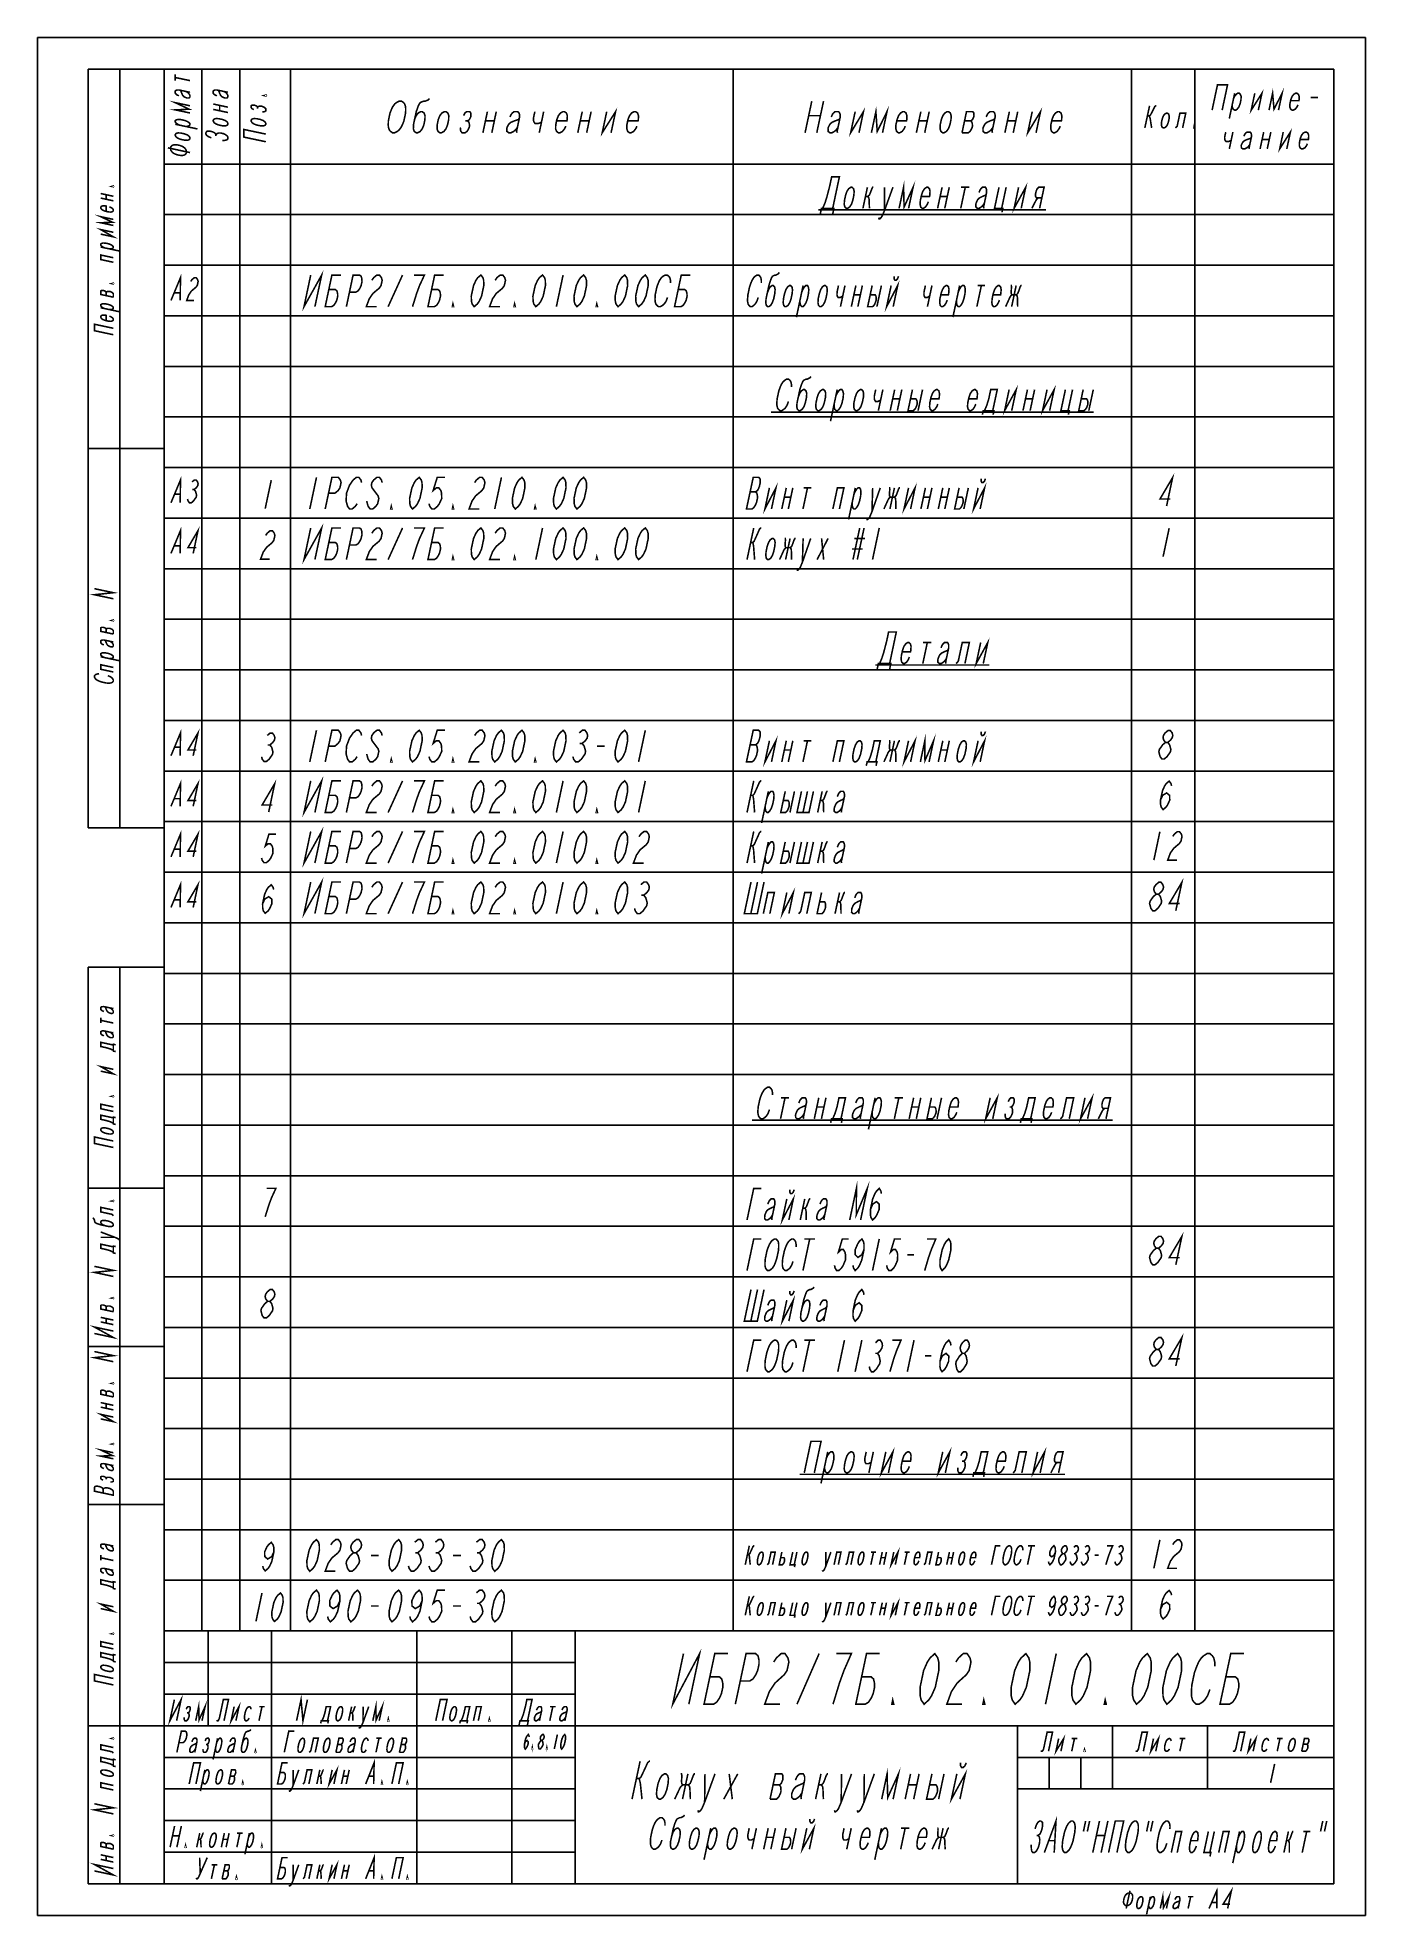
# Model space of a CAD drawing. Header units: millimetres. Extents: x 0 to 210, y 0 to 297.
import ezdxf

# ---------------------------------------------------------------- set-up
doc = ezdxf.new("R2010")
doc.units = ezdxf.units.MM
doc.header["$LTSCALE"] = 19.36
doc.layers.get('0').update_dxf_attribs({"linetype": 'CONTINUOUS'})

msp = doc.modelspace()

# ---------------------------------------------------------------- linework, layer by layer
at = {"color": 7, "linetype": 'CONTINUOUS'}
for p, q in [((0, 0), (0, 297)), ((0, 297), (210, 297)), ((210, 0), (210, 297)), ((20, 292), (8, 292)), ((8, 292), (8, 172)), ((13, 292), (13, 172)), ((20, 292), (20, 172)), ((205, 292), (20, 292)), ((20, 292), (20, 45)), ((20, 5), (20, 292)), ((20, 292), (205, 292)), ((26, 292), (26, 45)), ((32, 292), (32, 45)), ((40, 292), (40, 45)), ((110, 292), (110, 45)), ((173, 292), (173, 45)), ((183, 292), (183, 45)), ((205, 292), (205, 45)), ((205, 292), (205, 5)), ((205, 277), (20, 277)), ((20, 277), (20, 45)), ((205, 277), (20, 277)), ((26, 277), (26, 45)), ((32, 277), (32, 45)), ((40, 277), (40, 45)), ((110, 277), (110, 45)), ((173, 277), (173, 45)), ((183, 277), (183, 45)), ((205, 277), (205, 45)), ((205, 269), (20, 269)), ((205, 269), (20, 269)), ((205, 261), (20, 261)), ((205, 261), (20, 261)), ((205, 253), (20, 253)), ((205, 253), (20, 253)), ((205, 245), (20, 245)), ((205, 245), (20, 245)), ((205, 237), (20, 237)), ((205, 237), (20, 237)), ((20, 232), (8, 232)), ((205, 229), (20, 229)), ((205, 229), (20, 229)), ((205, 221), (20, 221)), ((205, 221), (20, 221)), ((205, 213), (20, 213)), ((205, 213), (20, 213)), ((205, 205), (20, 205)), ((205, 205), (20, 205)), ((205, 197), (20, 197)), ((205, 197), (20, 197)), ((205, 189), (20, 189)), ((205, 189), (20, 189)), ((205, 181), (20, 181)), ((205, 181), (20, 181)), ((205, 173), (20, 173)), ((205, 173), (20, 173)), ((20, 172), (8, 172)), ((205, 165), (20, 165)), ((205, 165), (20, 165)), ((205, 157), (20, 157)), ((205, 157), (20, 157)), ((20, 150), (8, 150)), ((8, 5), (8, 150)), ((13, 5), (13, 150)), ((20, 5), (20, 150)), ((205, 149), (20, 149)), ((205, 149), (20, 149)), ((205, 141), (20, 141)), ((110, 141), (20, 141)), ((205, 141), (128, 141)), ((205, 133), (20, 133)), ((205, 133), (20, 133)), ((205, 125), (20, 125)), ((205, 125), (20, 125)), ((205, 117), (20, 117)), ((205, 117), (20, 117)), ((20, 115), (8, 115)), ((205, 109), (20, 109)), ((205, 109), (20, 109)), ((205, 101), (20, 101)), ((205, 101), (20, 101)), ((205, 93), (20, 93)), ((205, 93), (20, 93)), ((20, 90), (8, 90)), ((205, 85), (20, 85)), ((205, 85), (20, 85)), ((205, 77), (20, 77)), ((205, 77), (20, 77)), ((205, 69), (20, 69)), ((205, 69), (20, 69)), ((20, 65), (8, 65)), ((205, 61), (20, 61)), ((205, 61), (20, 61)), ((205, 53), (20, 53)), ((205, 53), (20, 53)), ((205, 45), (20, 45)), ((20, 5), (20, 45)), ((205, 45), (20, 45)), ((205, 45), (20, 45)), ((27, 30), (27, 45)), ((37, 5), (37, 45)), ((60, 5), (60, 45)), ((75, 5), (75, 45)), ((85, 5), (85, 45)), ((205, 5), (205, 45)), ((85, 40), (20, 40)), ((85, 35), (20, 35)), ((20, 30), (8, 30)), ((205, 30), (20, 30)), ((155, 5), (155, 30)), ((170, 20), (170, 30)), ((185, 20), (185, 30)), ((85, 25), (20, 25)), ((205, 25), (155, 25)), ((160, 20), (160, 25)), ((165, 20), (165, 25)), ((85, 20), (20, 20)), ((205, 20), (155, 20)), ((85, 15), (20, 15)), ((85, 10), (20, 10)), ((20, 5), (8, 5)), ((205, 5), (20, 5)), ((0, 0), (210, 0))]:
    msp.add_line(p, q, dxfattribs=at)
at = {"color": 2, "linetype": 'CONTINUOUS', "const_width": 0.25}
for points in [[(21.78, 290.19), (21.78, 291.18)], [(21.78, 290.68), (24.11, 290.19)], [(22.36, 287.79), (22.07, 287.92), (21.92, 288.02), (21.78, 288.2), (21.78, 288.55), (21.92, 288.66), (22.07, 288.7), (22.36, 288.71), (23.96, 288.37), (24.11, 288.41)], [(22.5, 288.68), (22.65, 288.58), (22.8, 288.19), (22.94, 287.88), (23.09, 287.7), (23.23, 287.6), (23.53, 287.47), (23.67, 287.44), (23.96, 287.45), (24.11, 287.63), (24.11, 287.84), (23.96, 288.09), (23.82, 288.26), (23.53, 288.46)], [(28.36, 287.79), (28.07, 287.92), (27.92, 288.02), (27.78, 288.2), (27.78, 288.55), (27.92, 288.66), (28.07, 288.7), (28.36, 288.71), (29.96, 288.37), (30.11, 288.41)], [(28.5, 288.68), (28.65, 288.58), (28.8, 288.19), (28.94, 287.88), (29.09, 287.7), (29.23, 287.6), (29.53, 287.47), (29.67, 287.44), (29.96, 287.45), (30.11, 287.63), (30.11, 287.84), (29.96, 288.09), (29.82, 288.26), (29.53, 288.46)], [(185.75, 285.52), (186.6, 289.52), (188.19, 289.52), (187.34, 285.52)], [(189.32, 288.19), (188.47, 284.19)], [(189.14, 287.36), (189.3, 287.69), (189.56, 288.02), (189.79, 288.19), (190.07, 288.19), (190.22, 288.02), (190.34, 287.69), (190.32, 287.19), (190.18, 286.52), (189.98, 286.02), (189.72, 285.69), (189.5, 285.52), (189.31, 285.52), (189.07, 285.69), (188.95, 286.02), (188.93, 286.36)], [(192.5, 288.19), (191.94, 285.52), (193.63, 288.19), (193.06, 285.52)], [(194.75, 285.52), (195.32, 288.19), (195.54, 285.69), (196.82, 288.19), (196.25, 285.52)], [(199.33, 286.36), (199.17, 286.02), (198.91, 285.69), (198.59, 285.52), (198.41, 285.52), (198.16, 285.69), (198.04, 286.02), (198.06, 286.52), (198.2, 287.19), (198.4, 287.69), (198.66, 288.02), (198.97, 288.19), (199.16, 288.19), (199.41, 288.02), (199.52, 287.69), (199.51, 287.19), (199.48, 287.02), (198.16, 287.02)], [(24.11, 285.07), (21.78, 285.56), (23.96, 285.67), (21.78, 286.7), (24.11, 286.21)], [(27.78, 286.49), (30.11, 285.99)], [(27.78, 285.64), (30.11, 285.14)], [(28.8, 285.42), (28.8, 286.27)], [(34.21, 285.61), (33.92, 285.75), (33.78, 285.92), (33.78, 286.2), (33.92, 286.32), (34.21, 286.32), (34.36, 286.29), (34.65, 286.16), (34.8, 285.99), (34.8, 285.77)], [(35.53, 285.26), (35.82, 285.27), (35.96, 285.31), (36.11, 285.42), (36.11, 285.71), (35.96, 285.88), (35.82, 285.98), (35.53, 286.12), (35.38, 286.15), (35.09, 286.14), (34.94, 286.1), (34.8, 285.99)], [(36.11, 287.91), (36.11, 287.77), (35.82, 287.83), (36.11, 287.91)], [(55.74, 285.07), (55.48, 283.82), (55.46, 283.19), (55.49, 282.78), (55.64, 282.36), (55.83, 282.15), (56.13, 281.94), (56.48, 281.94), (56.88, 282.15), (57.16, 282.36), (57.48, 282.78), (57.69, 283.19), (57.94, 283.82), (58.2, 285.07), (58.22, 285.69), (58.19, 286.11), (58.04, 286.53), (57.85, 286.74), (57.55, 286.94), (57.2, 286.94), (56.8, 286.74), (56.52, 286.53), (56.2, 286.11), (55.99, 285.69), (55.74, 285.07)], [(59.62, 284.03), (59.87, 284.65), (60.2, 285.07), (60.59, 285.28), (60.83, 285.28), (61.13, 285.07), (61.28, 284.65), (61.26, 284.03), (61.09, 283.19), (60.84, 282.57), (60.51, 282.15), (60.12, 281.94), (59.88, 281.94), (59.58, 282.15), (59.43, 282.57), (59.45, 283.19), (59.62, 284.03), (59.89, 285.28), (60.18, 286.11), (60.39, 286.53), (60.55, 286.74), (61.06, 286.94), (61.3, 286.94), (61.81, 287.15), (61.97, 287.36)], [(63.37, 284.03), (63.62, 284.65), (63.95, 285.07), (64.34, 285.28), (64.58, 285.28), (64.88, 285.07), (65.03, 284.65), (65.01, 284.03), (64.84, 283.19), (64.59, 282.57), (64.26, 282.15), (63.87, 281.94), (63.63, 281.94), (63.33, 282.15), (63.18, 282.57), (63.2, 283.19), (63.37, 284.03)], [(67.37, 284.65), (67.58, 285.07), (67.86, 285.28), (68.33, 285.28), (68.52, 285.07), (68.54, 284.65), (68.5, 284.44), (68.29, 284.03), (68.02, 283.82), (67.66, 283.82)], [(71.14, 285.28), (70.43, 281.94)], [(72.54, 285.28), (71.84, 281.94)], [(74.71, 284.44), (74.92, 284.86), (75.08, 285.07), (75.36, 285.28), (75.94, 285.28), (76.13, 285.07), (76.21, 284.86), (76.23, 284.44), (75.75, 282.15), (75.82, 281.94)], [(78.64, 285.28), (78.42, 284.24), (78.45, 283.82), (78.52, 283.61), (78.71, 283.4), (79.18, 283.4), (79.69, 283.61)], [(80.04, 285.28), (79.34, 281.94)], [(83.54, 282.99), (83.34, 282.57), (83.01, 282.15), (82.62, 281.94), (82.38, 281.94), (82.08, 282.15), (81.93, 282.57), (81.95, 283.19), (82.12, 284.03), (82.37, 284.65), (82.7, 285.07), (83.09, 285.28), (83.33, 285.28), (83.63, 285.07), (83.78, 284.65), (83.76, 284.03), (83.72, 283.82), (82.08, 283.82)], [(86.14, 285.28), (85.43, 281.94)], [(87.54, 285.28), (86.84, 281.94)], [(90.01, 285.28), (89.3, 281.94), (91.41, 285.28), (90.7, 281.94)], [(94.79, 282.99), (94.59, 282.57), (94.26, 282.15), (93.87, 281.94), (93.63, 281.94), (93.33, 282.15), (93.18, 282.57), (93.2, 283.19), (93.37, 284.03), (93.62, 284.65), (93.95, 285.07), (94.34, 285.28), (94.58, 285.28), (94.88, 285.07), (95.03, 284.65), (95.01, 284.03), (94.97, 283.82), (93.33, 283.82)], [(122.44, 286.94), (121.38, 281.94)], [(124.3, 286.94), (123.23, 281.94)], [(125.52, 284.44), (125.71, 284.86), (125.87, 285.07), (126.13, 285.28), (126.68, 285.28), (126.85, 285.07), (126.92, 284.86), (126.94, 284.44), (126.45, 282.15), (126.52, 281.94)], [(129.3, 285.28), (128.59, 281.94), (130.61, 285.28), (129.91, 281.94)], [(131.87, 281.94), (132.58, 285.28), (132.79, 282.15), (134.33, 285.28), (133.63, 281.94)], [(137.24, 282.99), (137.04, 282.57), (136.73, 282.15), (136.36, 281.94), (136.14, 281.94), (135.86, 282.15), (135.73, 282.57), (135.75, 283.19), (135.93, 284.03), (136.17, 284.65), (136.48, 285.07), (136.85, 285.28), (137.07, 285.28), (137.35, 285.07), (137.48, 284.65), (137.46, 284.03), (137.41, 283.82), (135.88, 283.82)], [(139.69, 285.28), (138.98, 281.94)], [(141.01, 285.28), (140.3, 281.94)], [(142.93, 284.03), (143.17, 284.65), (143.48, 285.07), (143.85, 285.28), (144.07, 285.28), (144.35, 285.07), (144.48, 284.65), (144.46, 284.03), (144.28, 283.19), (144.04, 282.57), (143.73, 282.15), (143.36, 281.94), (143.14, 281.94), (142.86, 282.15), (142.73, 282.57), (142.75, 283.19), (142.93, 284.03)], [(146.2, 281.94), (146.91, 285.28), (147.9, 285.28), (148.07, 285.07), (148.09, 284.65), (148.05, 284.44), (147.85, 284.03), (147.59, 283.82), (146.6, 283.82)], [(150.02, 284.44), (150.21, 284.86), (150.37, 285.07), (150.63, 285.28), (151.18, 285.28), (151.35, 285.07), (151.42, 284.86), (151.44, 284.44), (150.95, 282.15), (151.02, 281.94)], [(153.69, 285.28), (152.98, 281.94)], [(155.01, 285.28), (154.3, 281.94)], [(157.3, 285.28), (156.59, 281.94), (158.61, 285.28), (157.91, 281.94)], [(161.74, 282.99), (161.54, 282.57), (161.23, 282.15), (160.86, 281.94), (160.64, 281.94), (160.36, 282.15), (160.23, 282.57), (160.25, 283.19), (160.43, 284.03), (160.67, 284.65), (160.98, 285.07), (161.35, 285.28), (161.57, 285.28), (161.85, 285.07), (161.98, 284.65), (161.96, 284.03), (161.91, 283.82), (160.38, 283.82)], [(175.86, 286.21), (175.11, 282.71)], [(175.52, 284.61), (175.82, 284.61), (176.01, 284.75), (176.53, 285.77), (176.67, 286.07), (176.85, 286.21), (176.93, 286.21)], [(177.87, 284.17), (178.04, 284.61), (178.26, 284.9), (178.52, 285.04), (178.67, 285.04), (178.87, 284.9), (178.96, 284.61), (178.95, 284.17), (178.82, 283.59), (178.65, 283.15), (178.44, 282.86), (178.18, 282.71), (178.02, 282.71), (177.82, 282.86), (177.73, 283.15), (177.75, 283.59), (177.87, 284.17)], [(179.94, 282.71), (180.12, 282.86), (180.23, 283), (180.26, 283.15), (180.66, 285.04), (181.58, 285.04), (181.09, 282.71)], [(201.36, 287.52), (202.49, 287.52)], [(22.5, 283.13), (22.21, 283.27), (21.92, 283.47), (21.78, 283.65), (21.78, 283.86), (21.92, 283.97), (22.21, 284.05), (22.65, 284.03), (23.23, 283.9), (23.67, 283.74), (23.96, 283.54), (24.11, 283.36), (24.11, 283.22), (23.96, 283.04), (23.67, 282.96), (23.38, 282.95)], [(21.78, 283.29), (25.28, 282.55)], [(27.48, 281.15), (27.05, 281.31), (26.75, 281.52), (26.61, 281.76), (26.61, 281.9), (26.75, 282.16), (26.9, 282.2), (27.19, 282.21), (27.63, 282.11), (27.92, 281.98), (28.07, 281.88), (28.21, 281.63), (28.21, 281.42)], [(28.65, 283.17), (28.21, 283.34), (27.92, 283.54), (27.78, 283.79), (27.78, 283.93), (27.92, 284.11), (28.21, 284.19), (28.65, 284.17), (29.23, 284.05), (29.67, 283.88), (29.96, 283.68), (30.11, 283.43), (30.11, 283.29), (29.96, 283.11), (29.67, 283.03), (29.23, 283.05), (28.65, 283.17)], [(36.11, 280.52), (32.61, 281.26), (32.61, 282.47), (36.11, 281.73)], [(34.65, 283.17), (34.21, 283.34), (33.92, 283.54), (33.78, 283.79), (33.78, 283.93), (33.92, 284.11), (34.21, 284.19), (34.65, 284.17), (35.23, 284.05), (35.67, 283.88), (35.96, 283.68), (36.11, 283.43), (36.11, 283.29), (35.96, 283.11), (35.67, 283.03), (35.23, 283.05), (34.65, 283.17)], [(66.86, 282.78), (66.89, 282.36), (66.96, 282.15), (67.15, 281.94), (67.62, 281.94), (67.9, 282.15), (68.06, 282.36), (68.26, 282.78), (68.31, 282.99), (68.28, 283.4), (68.21, 283.61), (68.02, 283.82)], [(70.83, 283.82), (72.23, 283.82)], [(76.19, 284.24), (76.03, 284.03), (75.4, 283.82), (74.89, 283.61), (74.61, 283.4), (74.45, 283.19), (74.24, 282.78), (74.2, 282.57), (74.22, 282.15), (74.53, 281.94), (74.88, 281.94), (75.28, 282.15), (75.56, 282.36), (75.88, 282.78)], [(85.83, 283.82), (87.23, 283.82)], [(121.95, 284.65), (123.81, 284.65)], [(126.89, 284.24), (126.74, 284.03), (126.15, 283.82), (125.67, 283.61), (125.4, 283.4), (125.25, 283.19), (125.05, 282.78), (125.01, 282.57), (125.03, 282.15), (125.31, 281.94), (125.64, 281.94), (126.01, 282.15), (126.28, 282.36), (126.58, 282.78)], [(139.38, 283.82), (140.7, 283.82)], [(146.2, 281.94), (147.19, 281.94), (147.45, 282.15), (147.6, 282.36), (147.8, 282.78), (147.85, 282.99), (147.83, 283.4), (147.76, 283.61), (147.59, 283.82)], [(151.39, 284.24), (151.24, 284.03), (150.65, 283.82), (150.17, 283.61), (149.9, 283.4), (149.75, 283.19), (149.55, 282.78), (149.51, 282.57), (149.53, 282.15), (149.81, 281.94), (150.14, 281.94), (150.51, 282.15), (150.78, 282.36), (151.08, 282.78)], [(153.38, 283.82), (154.7, 283.82)], [(175.82, 284.61), (175.87, 284.46), (175.96, 284.17), (176.19, 282.71)], [(183, 282.71), (182.85, 282.71), (182.91, 283), (183, 282.71)], [(187.91, 282.05), (187.73, 281.22), (187.76, 280.89), (187.81, 280.72), (187.97, 280.55), (188.34, 280.55), (188.75, 280.72)], [(189.04, 282.05), (188.47, 279.39)], [(190.77, 281.39), (190.93, 281.72), (191.06, 281.89), (191.29, 282.05), (191.75, 282.05), (191.91, 281.89), (191.96, 281.72), (191.99, 281.39), (191.6, 279.55), (191.66, 279.39)], [(193.91, 282.05), (193.34, 279.39)], [(195.04, 282.05), (194.47, 279.39)], [(197, 282.05), (196.44, 279.39), (198.13, 282.05), (197.56, 279.39)], [(200.83, 280.22), (200.67, 279.89), (200.41, 279.55), (200.09, 279.39), (199.91, 279.39), (199.66, 279.55), (199.54, 279.89), (199.56, 280.39), (199.7, 281.05), (199.9, 281.55), (200.16, 281.89), (200.47, 282.05), (200.66, 282.05), (200.91, 281.89), (201.02, 281.55), (201.01, 281.05), (200.98, 280.89), (199.66, 280.89)], [(20.61, 279.56), (24.11, 278.81)], [(21.05, 279.68), (21.05, 279.25), (21.19, 279.01), (21.34, 278.83), (21.63, 278.63), (22.07, 278.46), (22.5, 278.37), (22.94, 278.35), (23.23, 278.43), (23.38, 278.54), (23.53, 278.72), (23.53, 279.15), (23.38, 279.39), (23.23, 279.57), (22.94, 279.77), (22.5, 279.94), (22.07, 280.03), (21.63, 280.05), (21.34, 279.97), (21.19, 279.86), (21.05, 279.68)], [(22.65, 280.9), (22.21, 281.06), (21.92, 281.27), (21.78, 281.51), (21.78, 281.65), (21.92, 281.84), (22.21, 281.92), (22.65, 281.9), (23.23, 281.77), (23.67, 281.61), (23.96, 281.4), (24.11, 281.16), (24.11, 281.02), (23.96, 280.83), (23.67, 280.75), (23.23, 280.78), (22.65, 280.9)], [(29.23, 280.7), (29.67, 280.75), (29.96, 280.83), (30.11, 281.02), (30.11, 281.23), (29.96, 281.47), (29.67, 281.68), (29.38, 281.81), (28.94, 281.9), (28.65, 281.9), (28.36, 281.81), (28.21, 281.63)], [(191.95, 281.22), (191.82, 281.05), (191.32, 280.89), (190.91, 280.72), (190.69, 280.55), (190.56, 280.39), (190.39, 280.05), (190.36, 279.89), (190.38, 279.55), (190.63, 279.39), (190.91, 279.39), (191.22, 279.55), (191.45, 279.72), (191.7, 280.05)], [(193.66, 280.89), (194.79, 280.89)], [(11.99, 273.52), (11.99, 273.4), (11.74, 273.45), (11.99, 273.52)], [(124.16, 269.99), (124.52, 270.82), (124.79, 271.65), (125.28, 273.53), (125.59, 274.99), (126.81, 274.99), (125.75, 269.99)], [(127.79, 272.07), (128.01, 272.7), (128.29, 273.11), (128.61, 273.32), (128.8, 273.32), (129.04, 273.11), (129.14, 272.7), (129.1, 272.07), (128.92, 271.24), (128.7, 270.61), (128.42, 270.2), (128.09, 269.99), (127.91, 269.99), (127.67, 270.2), (127.57, 270.61), (127.61, 271.24), (127.79, 272.07)], [(131.24, 273.32), (130.53, 269.99)], [(130.93, 271.86), (131.12, 271.86), (131.3, 271.86), (131.54, 272.07), (131.72, 272.49), (131.95, 273.11), (132.08, 273.32), (132.18, 273.32)], [(133.03, 268.53), (133.08, 268.32), (133.18, 268.32), (133.41, 268.53), (133.55, 268.74), (133.91, 269.57), (135.27, 273.32)], [(133.96, 273.32), (133.91, 269.57)], [(136.25, 269.99), (136.96, 273.32), (137.04, 270.2), (138.46, 273.32), (137.75, 269.99)], [(140.88, 271.03), (140.7, 270.61), (140.42, 270.2), (140.09, 269.99), (139.91, 269.99), (139.67, 270.2), (139.57, 270.61), (139.61, 271.24), (139.79, 272.07), (140.01, 272.7), (140.29, 273.11), (140.61, 273.32), (140.8, 273.32), (141.04, 273.11), (141.14, 272.7), (141.1, 272.07), (141.05, 271.86), (139.74, 271.86)], [(143.05, 273.32), (142.34, 269.99)], [(144.18, 273.32), (143.47, 269.99)], [(146.71, 273.32), (146, 269.99)], [(146.05, 273.32), (147.36, 273.32)], [(148.88, 272.49), (149.06, 272.9), (149.2, 273.11), (149.43, 273.32), (149.9, 273.32), (150.04, 273.11), (150.09, 272.9), (150.09, 272.49), (149.61, 270.2), (149.66, 269.99)], [(152.05, 273.32), (151.34, 269.99), (152.66, 269.99), (152.52, 269.36)], [(152.47, 269.99), (153.18, 273.32)], [(155.15, 273.32), (154.44, 269.99), (156.27, 273.32), (155.56, 269.99)], [(158.47, 269.99), (159.18, 273.32), (158.33, 273.32), (158.1, 273.11), (157.92, 272.7), (157.83, 272.28), (157.84, 271.86), (157.98, 271.65), (158.82, 271.65)], [(9.99, 272.33), (11.99, 271.9)], [(9.99, 271.61), (11.99, 271.18)], [(11.36, 270.23), (11.61, 270.12), (11.86, 269.95), (11.99, 269.74), (11.99, 269.62), (11.86, 269.47), (11.61, 269.4), (11.24, 269.42), (10.74, 269.53), (10.36, 269.67), (10.11, 269.84), (9.99, 270.05), (9.99, 270.17), (10.11, 270.32), (10.36, 270.39), (10.74, 270.37), (10.86, 270.34), (10.86, 269.5)], [(10.86, 271.42), (10.86, 272.14)], [(131.3, 271.86), (131.45, 271.65), (131.5, 271.45), (131.56, 269.99)], [(142.74, 271.86), (143.87, 271.86)], [(150.05, 272.28), (149.91, 272.07), (149.4, 271.86), (148.98, 271.65), (148.75, 271.45), (148.61, 271.24), (148.43, 270.82), (148.38, 270.61), (148.39, 270.2), (148.62, 269.99), (148.91, 269.99), (149.23, 270.2), (149.46, 270.4), (149.74, 270.82)], [(157.25, 269.99), (157.89, 271.24), (158.03, 271.45), (158.26, 271.65)], [(11.99, 267.28), (9.99, 267.71), (11.86, 267.79), (9.99, 268.67), (11.99, 268.24)], [(123.5, 269.76), (159.5, 269.76)], [(123.75, 268.95), (123.97, 269.99), (125.94, 269.99), (125.72, 268.95)], [(9.99, 265.91), (11.99, 265.48), (9.99, 266.63), (11.99, 266.2)], [(10.61, 263.73), (10.36, 263.85), (10.11, 264.02), (9.99, 264.17), (9.99, 264.35), (10.11, 264.44), (10.36, 264.51), (10.74, 264.49), (11.24, 264.38), (11.61, 264.24), (11.86, 264.07), (11.99, 263.92), (11.99, 263.8), (11.86, 263.65), (11.61, 263.58), (11.36, 263.57)], [(9.99, 263.87), (12.99, 263.23)], [(11.99, 261.46), (9.99, 261.89), (9.99, 262.61), (11.99, 262.18)], [(21.1, 255.42), (22.6, 259.02), (22.56, 255.42)], [(24.22, 258.42), (24.43, 258.72), (24.79, 259.02), (25.08, 259.02), (25.31, 258.72), (25.39, 258.42), (25.27, 257.82), (25.06, 257.52), (24.7, 257.22), (24.34, 256.92), (23.92, 256.32), (23.59, 255.42), (24.75, 255.42)], [(43.2, 259.44), (42.14, 254.44), (44.93, 259.44), (43.86, 254.44)], [(46.06, 257.15), (47.08, 257.15), (47.34, 256.94), (47.45, 256.53), (47.47, 256.11), (47.33, 255.49), (47.14, 255.07), (46.85, 254.65), (46.5, 254.44), (45.49, 254.44), (46.55, 259.44), (47.97, 259.44)], [(49.33, 256.74), (50.34, 256.74), (50.69, 256.94), (50.98, 257.36), (51.17, 257.78), (51.31, 258.4), (51.29, 258.82), (51.18, 259.24), (50.92, 259.44), (49.9, 259.44), (48.84, 254.44)], [(52.87, 258.61), (53.16, 259.03), (53.66, 259.44), (54.07, 259.44), (54.38, 259.03), (54.5, 258.61), (54.32, 257.78), (54.03, 257.36), (53.53, 256.94), (53.04, 256.53), (52.46, 255.69), (51.99, 254.44), (53.61, 254.44)], [(55.44, 254.44), (57.72, 259.44)], [(59.3, 254.44), (59.95, 256.53), (60.41, 257.78), (60.8, 258.61), (61.18, 259.44), (59.55, 259.44)], [(62.31, 257.15), (63.33, 257.15), (63.59, 256.94), (63.7, 256.53), (63.72, 256.11), (63.58, 255.49), (63.39, 255.07), (63.1, 254.65), (62.75, 254.44), (61.74, 254.44), (62.8, 259.44), (64.22, 259.44)], [(69.05, 254.44), (68.73, 254.86), (68.62, 255.28), (68.59, 256.11), (68.95, 257.78), (69.33, 258.61), (69.62, 259.03), (70.11, 259.44), (70.43, 259.03), (70.55, 258.61), (70.57, 257.78), (70.22, 256.11), (69.84, 255.28), (69.54, 254.86), (69.05, 254.44)], [(72.37, 258.61), (72.66, 259.03), (73.16, 259.44), (73.57, 259.44), (73.88, 259.03), (74, 258.61), (73.82, 257.78), (73.53, 257.36), (73.03, 256.94), (72.54, 256.53), (71.96, 255.69), (71.49, 254.44), (73.11, 254.44)], [(78.8, 254.44), (78.48, 254.86), (78.37, 255.28), (78.34, 256.11), (78.7, 257.78), (79.08, 258.61), (79.37, 259.03), (79.86, 259.44), (80.18, 259.03), (80.3, 258.61), (80.32, 257.78), (79.97, 256.11), (79.59, 255.28), (79.29, 254.86), (78.8, 254.44)], [(83.11, 259.44), (82.05, 254.44)], [(85.3, 254.44), (84.98, 254.86), (84.87, 255.28), (84.84, 256.11), (85.2, 257.78), (85.58, 258.61), (85.87, 259.03), (86.36, 259.44), (86.68, 259.03), (86.8, 258.61), (86.82, 257.78), (86.47, 256.11), (86.09, 255.28), (85.79, 254.86), (85.3, 254.44)], [(91.8, 254.44), (91.48, 254.86), (91.37, 255.28), (91.34, 256.11), (91.7, 257.78), (92.08, 258.61), (92.37, 259.03), (92.86, 259.44), (93.18, 259.03), (93.3, 258.61), (93.32, 257.78), (92.97, 256.11), (92.59, 255.28), (92.29, 254.86), (91.8, 254.44)], [(95.05, 254.44), (94.73, 254.86), (94.62, 255.28), (94.59, 256.11), (94.95, 257.78), (95.33, 258.61), (95.62, 259.03), (96.11, 259.44), (96.43, 259.03), (96.55, 258.61), (96.57, 257.78), (96.22, 256.11), (95.84, 255.28), (95.54, 254.86), (95.05, 254.44)], [(100.11, 258.19), (100.1, 258.61), (99.99, 259.03), (99.83, 259.24), (99.57, 259.44), (99.26, 259.44), (98.91, 259.24), (98.66, 259.03), (98.37, 258.61), (98.18, 258.19), (97.95, 257.57), (97.68, 256.32), (97.65, 255.69), (97.66, 255.28), (97.78, 254.86), (97.94, 254.65), (98.2, 254.44), (98.5, 254.44), (98.85, 254.65), (99.1, 254.86), (99.39, 255.28), (99.63, 255.9)], [(101.31, 257.15), (102.33, 257.15), (102.59, 256.94), (102.7, 256.53), (102.72, 256.11), (102.58, 255.49), (102.39, 255.07), (102.1, 254.65), (101.75, 254.44), (100.74, 254.44), (101.8, 259.44), (103.22, 259.44)], [(114.46, 258.19), (114.46, 258.61), (114.38, 259.03), (114.25, 259.24), (114.03, 259.44), (113.78, 259.44), (113.47, 259.24), (113.26, 259.03), (113, 258.61), (112.82, 258.19), (112.6, 257.57), (112.34, 256.32), (112.29, 255.69), (112.29, 255.28), (112.37, 254.86), (112.5, 254.65), (112.71, 254.44), (112.97, 254.44), (113.27, 254.65), (113.49, 254.86), (113.75, 255.28), (113.97, 255.9)], [(115.39, 256.53), (115.61, 257.15), (115.87, 257.57), (116.17, 257.78), (116.34, 257.78), (116.56, 257.57), (116.64, 257.15), (116.59, 256.53), (116.42, 255.69), (116.2, 255.07), (115.94, 254.65), (115.64, 254.44), (115.46, 254.44), (115.25, 254.65), (115.17, 255.07), (115.21, 255.69), (115.39, 256.53), (115.66, 257.78), (115.92, 258.61), (116.09, 259.03), (116.22, 259.24), (116.61, 259.44), (116.78, 259.44), (117.17, 259.65), (117.3, 259.86)], [(134.99, 257.78), (134.28, 254.44), (136.02, 257.78), (135.32, 254.44)], [(135.47, 259.24), (135.47, 258.82), (135.6, 258.61), (135.77, 258.61), (135.99, 258.82), (136.16, 259.24)], [(11.99, 255.94), (9.99, 256.37), (9.99, 256.91), (10.11, 257), (10.36, 257.01), (10.49, 256.98), (10.74, 256.87), (10.86, 256.72), (10.86, 256.18)], [(11.99, 255.94), (11.99, 256.48), (11.86, 256.63), (11.74, 256.71), (11.49, 256.83), (11.36, 256.85), (11.11, 256.85), (10.99, 256.81), (10.86, 256.72)], [(11.99, 258.16), (11.99, 258.04), (11.74, 258.09), (11.99, 258.16)], [(21.65, 256.62), (22.52, 256.62)], [(118.14, 256.53), (118.36, 257.15), (118.62, 257.57), (118.92, 257.78), (119.09, 257.78), (119.31, 257.57), (119.39, 257.15), (119.34, 256.53), (119.17, 255.69), (118.95, 255.07), (118.69, 254.65), (118.39, 254.44), (118.21, 254.44), (118, 254.65), (117.92, 255.07), (117.96, 255.69), (118.14, 256.53)], [(121.07, 257.78), (120.01, 252.78)], [(120.85, 256.74), (121.02, 257.15), (121.28, 257.57), (121.5, 257.78), (121.76, 257.78), (121.89, 257.57), (121.97, 257.15), (121.92, 256.53), (121.75, 255.69), (121.53, 255.07), (121.27, 254.65), (121.05, 254.44), (120.88, 254.44), (120.66, 254.65), (120.58, 255.07), (120.58, 255.49)], [(123.64, 256.53), (123.86, 257.15), (124.12, 257.57), (124.42, 257.78), (124.59, 257.78), (124.81, 257.57), (124.89, 257.15), (124.84, 256.53), (124.67, 255.69), (124.45, 255.07), (124.19, 254.65), (123.89, 254.44), (123.71, 254.44), (123.5, 254.65), (123.42, 255.07), (123.46, 255.69), (123.64, 256.53)], [(126.66, 257.78), (126.44, 256.74), (126.43, 256.32), (126.47, 256.11), (126.6, 255.9), (126.95, 255.9), (127.33, 256.11)], [(127.69, 257.78), (126.98, 254.44)], [(129.41, 257.78), (128.7, 254.44)], [(129.1, 256.32), (130.13, 256.32)], [(130.44, 257.78), (129.73, 254.44)], [(131.99, 257.78), (131.28, 254.44), (132.05, 254.44), (132.27, 254.65), (132.4, 254.86), (132.57, 255.28), (132.62, 255.49), (132.62, 255.9), (132.58, 256.11), (132.45, 256.32), (131.68, 256.32)], [(133.45, 257.78), (132.74, 254.44)], [(140.41, 257.78), (140.19, 256.74), (140.18, 256.32), (140.22, 256.11), (140.35, 255.9), (140.7, 255.9), (141.08, 256.11)], [(141.44, 257.78), (140.73, 254.44)], [(143.87, 255.49), (143.7, 255.07), (143.44, 254.65), (143.14, 254.44), (142.96, 254.44), (142.75, 254.65), (142.67, 255.07), (142.71, 255.69), (142.89, 256.53), (143.11, 257.15), (143.37, 257.57), (143.67, 257.78), (143.84, 257.78), (144.06, 257.57), (144.14, 257.15), (144.09, 256.53), (144.05, 256.32), (142.85, 256.32)], [(145.82, 257.78), (144.76, 252.78)], [(145.6, 256.74), (145.77, 257.15), (146.03, 257.57), (146.25, 257.78), (146.51, 257.78), (146.64, 257.57), (146.72, 257.15), (146.67, 256.53), (146.5, 255.69), (146.28, 255.07), (146.02, 254.65), (145.8, 254.44), (145.63, 254.44), (145.41, 254.65), (145.33, 255.07), (145.33, 255.49)], [(149.26, 257.78), (148.55, 254.44)], [(148.66, 257.78), (149.86, 257.78)], [(152.12, 255.49), (151.95, 255.07), (151.69, 254.65), (151.39, 254.44), (151.21, 254.44), (151, 254.65), (150.92, 255.07), (150.96, 255.69), (151.14, 256.53), (151.36, 257.15), (151.62, 257.57), (151.92, 257.78), (152.09, 257.78), (152.31, 257.57), (152.39, 257.15), (152.34, 256.53), (152.3, 256.32), (151.1, 256.32)], [(153.1, 254.44), (153.76, 255.9), (153.89, 256.11), (154.1, 256.32)], [(153.9, 257.78), (153.99, 257.78), (154.03, 257.57), (153.98, 256.94), (153.98, 256.53), (154.1, 256.32), (154.79, 256.32), (155.01, 256.53), (155.18, 256.94), (155.4, 257.57), (155.53, 257.78), (155.62, 257.78)], [(154.76, 257.78), (154.36, 255.9), (154.05, 254.44)], [(154.79, 256.32), (154.92, 256.11), (154.96, 255.9), (155, 254.44)], [(10.61, 254.13), (10.36, 254.25), (10.11, 254.42), (9.99, 254.57), (9.99, 254.75), (10.11, 254.84), (10.36, 254.91), (10.74, 254.89), (11.24, 254.78), (11.61, 254.64), (11.86, 254.47), (11.99, 254.32), (11.99, 254.2), (11.86, 254.05), (11.61, 253.98), (11.36, 253.97)], [(9.99, 254.27), (12.99, 253.63)], [(11.36, 252.95), (11.61, 252.84), (11.86, 252.67), (11.99, 252.46), (11.99, 252.34), (11.86, 252.19), (11.61, 252.12), (11.24, 252.14), (10.74, 252.25), (10.36, 252.39), (10.11, 252.56), (9.99, 252.77), (9.99, 252.89), (10.11, 253.04), (10.36, 253.11), (10.74, 253.09), (10.86, 253.06), (10.86, 252.22)], [(65.8, 254.44), (65.6, 254.44), (65.69, 254.86), (65.8, 254.44)], [(75.55, 254.44), (75.35, 254.44), (75.44, 254.86), (75.55, 254.44)], [(88.55, 254.44), (88.35, 254.44), (88.44, 254.86), (88.55, 254.44)], [(11.99, 250), (8.99, 250.64), (8.99, 251.66), (11.99, 251.02)], [(119.23, 241.74), (119.23, 242.15), (119.13, 242.57), (118.99, 242.78), (118.75, 242.99), (118.47, 242.99), (118.14, 242.78), (117.91, 242.57), (117.64, 242.15), (117.45, 241.74), (117.23, 241.11), (116.96, 239.86), (116.92, 239.24), (116.93, 238.82), (117.03, 238.4), (117.17, 238.2), (117.41, 237.99), (117.69, 237.99), (118.01, 238.2), (118.24, 238.4), (118.52, 238.82), (118.75, 239.45)], [(120.29, 240.07), (120.51, 240.7), (120.79, 241.11), (121.11, 241.32), (121.3, 241.32), (121.54, 241.11), (121.64, 240.7), (121.6, 240.07), (121.42, 239.24), (121.2, 238.61), (120.92, 238.2), (120.59, 237.99), (120.41, 237.99), (120.17, 238.2), (120.07, 238.61), (120.11, 239.24), (120.29, 240.07), (120.55, 241.32), (120.82, 242.15), (121.01, 242.57), (121.14, 242.78), (121.56, 242.99), (121.75, 242.99), (122.17, 243.2), (122.31, 243.4)], [(123.29, 240.07), (123.51, 240.7), (123.79, 241.11), (124.11, 241.32), (124.3, 241.32), (124.54, 241.11), (124.64, 240.7), (124.6, 240.07), (124.42, 239.24), (124.2, 238.61), (123.92, 238.2), (123.59, 237.99), (123.41, 237.99), (123.17, 238.2), (123.07, 238.61), (123.11, 239.24), (123.29, 240.07)], [(126.46, 241.32), (125.4, 236.32)], [(126.24, 240.28), (126.42, 240.7), (126.7, 241.11), (126.93, 241.32), (127.21, 241.32), (127.35, 241.11), (127.45, 240.7), (127.41, 240.07), (127.23, 239.24), (127.01, 238.61), (126.73, 238.2), (126.5, 237.99), (126.31, 237.99), (126.08, 238.2), (125.98, 238.61), (125.97, 239.03)], [(129.29, 240.07), (129.51, 240.7), (129.79, 241.11), (130.11, 241.32), (130.3, 241.32), (130.54, 241.11), (130.64, 240.7), (130.6, 240.07), (130.42, 239.24), (130.2, 238.61), (129.92, 238.2), (129.59, 237.99), (129.41, 237.99), (129.17, 238.2), (129.07, 238.61), (129.11, 239.24), (129.29, 240.07)], [(132.55, 241.32), (132.33, 240.28), (132.34, 239.86), (132.39, 239.65), (132.53, 239.45), (132.9, 239.45), (133.32, 239.65)], [(133.68, 241.32), (132.97, 237.99)], [(135.55, 241.32), (134.84, 237.99)], [(136.68, 241.32), (135.97, 237.99)], [(138.36, 241.32), (137.66, 237.99), (138.5, 237.99), (138.73, 238.2), (138.87, 238.4), (139.05, 238.82), (139.1, 239.03), (139.09, 239.45), (139.04, 239.65), (138.9, 239.86), (138.05, 239.86)], [(139.96, 241.32), (139.25, 237.99)], [(142.38, 239.03), (142.2, 238.61), (141.92, 238.2), (141.59, 237.99), (141.41, 237.99), (141.17, 238.2), (141.07, 238.61), (141.11, 239.24), (141.29, 240.07), (141.51, 240.7), (141.79, 241.11), (142.11, 241.32), (142.3, 241.32), (142.54, 241.11), (142.64, 240.7), (142.6, 240.07), (142.55, 239.86), (141.24, 239.86)], [(148.38, 239.03), (148.2, 238.61), (147.92, 238.2), (147.59, 237.99), (147.41, 237.99), (147.17, 238.2), (147.07, 238.61), (147.11, 239.24), (147.29, 240.07), (147.51, 240.7), (147.79, 241.11), (148.11, 241.32), (148.3, 241.32), (148.54, 241.11), (148.64, 240.7), (148.6, 240.07), (148.55, 239.86), (147.24, 239.86)], [(149.75, 237.99), (149.93, 238.4), (150.11, 238.82), (150.43, 239.86), (150.74, 241.32), (151.77, 241.32), (151.06, 237.99)], [(153.65, 241.32), (152.94, 237.99), (154.77, 241.32), (154.06, 237.99)], [(156.55, 241.32), (155.84, 237.99)], [(157.68, 241.32), (156.97, 237.99)], [(159.65, 241.32), (158.94, 237.99), (160.77, 241.32), (160.06, 237.99)], [(162.55, 241.32), (161.84, 237.99), (163.16, 237.99), (163.02, 237.36)], [(162.97, 237.99), (163.68, 241.32)], [(165.36, 241.32), (164.66, 237.99), (165.5, 237.99), (165.73, 238.2), (165.87, 238.4), (166.05, 238.82), (166.1, 239.03), (166.09, 239.45), (166.04, 239.65), (165.9, 239.86), (165.05, 239.86)], [(166.96, 241.32), (166.25, 237.99)], [(116, 237.76), (167, 237.76)], [(135.24, 239.86), (136.37, 239.86)], [(149.43, 237.36), (149.56, 237.99), (151.25, 237.99), (151.12, 237.36)], [(156.24, 239.86), (157.37, 239.86)], [(21.1, 223.42), (22.6, 227.02), (22.56, 223.42)], [(24.43, 226.72), (24.79, 227.02), (25.08, 227.02), (25.31, 226.72), (25.39, 226.42), (25.33, 226.12), (25.12, 225.82), (24.76, 225.52), (24.99, 225.22), (25.07, 224.92), (25.16, 224.62), (25.09, 224.32), (24.88, 224.02), (24.67, 223.72), (24.32, 223.42), (24.02, 223.42), (23.8, 223.72), (23.71, 224.02)], [(36.96, 227), (36, 222.5)], [(44.11, 227.44), (43.05, 222.44)], [(45.49, 222.44), (46.55, 227.44), (47.57, 227.44), (47.88, 227.03), (48, 226.61), (47.82, 225.78), (47.53, 225.36), (47.03, 224.94), (46.02, 224.94)], [(50.54, 223.28), (50.25, 222.86), (49.75, 222.44), (49.35, 222.44), (49.03, 222.86), (48.91, 223.28), (48.8, 223.69), (48.86, 224.94), (49.33, 226.19), (49.62, 226.61), (49.91, 227.03), (50.41, 227.44), (50.82, 227.44), (51.13, 227.03), (51.25, 226.61)], [(54.5, 226.61), (54.38, 227.03), (54.07, 227.44), (53.66, 227.44), (53.16, 227.03), (52.87, 226.61), (52.78, 226.19), (52.9, 225.78), (53.22, 225.36), (53.53, 224.94), (53.85, 224.53), (53.97, 224.11), (53.79, 223.28), (53.5, 222.86), (53, 222.44), (52.6, 222.44), (52.28, 222.86), (52.16, 223.28), (52.05, 223.69)], [(59.3, 222.44), (58.98, 222.86), (58.87, 223.28), (58.84, 224.11), (59.2, 225.78), (59.58, 226.61), (59.87, 227.03), (60.36, 227.44), (60.68, 227.03), (60.8, 226.61), (60.82, 225.78), (60.47, 224.11), (60.09, 223.28), (59.79, 222.86), (59.3, 222.44)], [(64.43, 227.44), (63.21, 227.44), (62.56, 225.36), (63.06, 225.78), (63.46, 225.78), (63.78, 225.36), (63.89, 224.94), (63.92, 224.11), (63.54, 223.28), (63.25, 222.86), (62.75, 222.44), (62.35, 222.44), (62.03, 222.86), (61.91, 223.28)], [(69.12, 226.61), (69.41, 227.03), (69.91, 227.44), (70.32, 227.44), (70.63, 227.03), (70.75, 226.61), (70.57, 225.78), (70.28, 225.36), (69.78, 224.94), (69.29, 224.53), (68.71, 223.69), (68.24, 222.44), (69.86, 222.44)], [(73.36, 227.44), (72.3, 222.44)], [(75.55, 222.44), (75.23, 222.86), (75.12, 223.28), (75.09, 224.11), (75.45, 225.78), (75.83, 226.61), (76.12, 227.03), (76.61, 227.44), (76.93, 227.03), (77.05, 226.61), (77.07, 225.78), (76.72, 224.11), (76.34, 223.28), (76.04, 222.86), (75.55, 222.44)], [(82.05, 222.44), (81.73, 222.86), (81.62, 223.28), (81.59, 224.11), (81.95, 225.78), (82.33, 226.61), (82.62, 227.03), (83.11, 227.44), (83.43, 227.03), (83.55, 226.61), (83.57, 225.78), (83.22, 224.11), (82.84, 223.28), (82.54, 222.86), (82.05, 222.44)], [(85.3, 222.44), (84.98, 222.86), (84.87, 223.28), (84.84, 224.11), (85.2, 225.78), (85.58, 226.61), (85.87, 227.03), (86.36, 227.44), (86.68, 227.03), (86.8, 226.61), (86.82, 225.78), (86.47, 224.11), (86.09, 223.28), (85.79, 222.86), (85.3, 222.44)], [(112.69, 225.15), (113.55, 225.15), (113.85, 225.36), (113.98, 225.57), (114.15, 225.99), (114.29, 226.61), (114.29, 227.03), (114.25, 227.24), (114.03, 227.44), (113.18, 227.44), (112.11, 222.44), (112.97, 222.44), (113.27, 222.65), (113.53, 223.07), (113.71, 223.49), (113.84, 224.11), (113.84, 224.53), (113.76, 224.94), (113.55, 225.15)], [(115.74, 225.78), (115.03, 222.44), (116.77, 225.78), (116.07, 222.44)], [(118.41, 225.78), (117.7, 222.44)], [(119.44, 225.78), (118.73, 222.44)], [(121.76, 225.78), (121.05, 222.44)], [(121.16, 225.78), (122.36, 225.78)], [(125.78, 222.44), (126.49, 225.78), (127.52, 225.78), (126.81, 222.44)], [(129.32, 225.78), (128.26, 220.78)], [(129.1, 224.74), (129.27, 225.15), (129.53, 225.57), (129.75, 225.78), (130.01, 225.78), (130.14, 225.57), (130.22, 225.15), (130.17, 224.53), (130, 223.69), (129.78, 223.07), (129.52, 222.65), (129.3, 222.44), (129.13, 222.44), (128.91, 222.65), (128.83, 223.07), (128.83, 223.49)], [(131.14, 220.99), (131.18, 220.78), (131.27, 220.78), (131.48, 220.99), (131.61, 221.19), (131.96, 222.03), (133.27, 225.78)], [(132.07, 225.78), (131.96, 222.03)], [(134.65, 225.78), (134.74, 225.78), (134.78, 225.57), (134.73, 224.94), (134.73, 224.53), (134.85, 224.32), (135.54, 224.32), (135.76, 224.53), (135.93, 224.94), (136.15, 225.57), (136.28, 225.78), (136.37, 225.78)], [(135.51, 225.78), (135.11, 223.9), (134.8, 222.44)], [(137.74, 225.78), (137.03, 222.44), (138.77, 225.78), (138.07, 222.44)], [(140.41, 225.78), (139.7, 222.44)], [(141.44, 225.78), (140.73, 222.44)], [(143.16, 225.78), (142.45, 222.44)], [(144.19, 225.78), (143.48, 222.44)], [(145.74, 225.78), (145.03, 222.44), (145.8, 222.44), (146.02, 222.65), (146.15, 222.86), (146.32, 223.28), (146.37, 223.49), (146.37, 223.9), (146.33, 224.11), (146.2, 224.32), (145.43, 224.32)], [(147.2, 225.78), (146.49, 222.44)], [(148.74, 225.78), (148.03, 222.44), (149.77, 225.78), (149.07, 222.44)], [(149.22, 227.24), (149.22, 226.82), (149.35, 226.61), (149.52, 226.61), (149.74, 226.82), (149.91, 227.24)], [(178.55, 222.9), (179.5, 227.4), (177.51, 224.02), (179.15, 224.02)], [(21.68, 224.77), (22.56, 224.77)], [(24.47, 225.52), (24.76, 225.52)], [(56.05, 222.44), (55.85, 222.44), (55.94, 222.86), (56.05, 222.44)], [(65.8, 222.44), (65.6, 222.44), (65.69, 222.86), (65.8, 222.44)], [(78.8, 222.44), (78.6, 222.44), (78.69, 222.86), (78.8, 222.44)], [(118.1, 224.32), (119.13, 224.32)], [(133.85, 222.44), (134.51, 223.9), (134.64, 224.11), (134.85, 224.32)], [(135.54, 224.32), (135.67, 224.11), (135.71, 223.9), (135.75, 222.44)], [(140.1, 224.32), (141.13, 224.32)], [(142.85, 224.32), (143.88, 224.32)], [(43.2, 219.44), (42.14, 214.44), (44.93, 219.44), (43.86, 214.44)], [(21.1, 215.42), (22.6, 219.02), (22.56, 215.42)], [(24.61, 215.42), (25.37, 219.02), (23.78, 216.32), (25.09, 216.32)], [(36.07, 218.25), (36.33, 218.62), (36.77, 219), (37.14, 219), (37.43, 218.62), (37.53, 218.25), (37.37, 217.5), (37.11, 217.12), (36.66, 216.75), (36.22, 216.37), (35.69, 215.62), (35.27, 214.5), (36.73, 214.5)], [(46.06, 217.15), (47.08, 217.15), (47.34, 216.94), (47.45, 216.53), (47.47, 216.11), (47.33, 215.49), (47.14, 215.07), (46.85, 214.65), (46.5, 214.44), (45.49, 214.44), (46.55, 219.44), (47.97, 219.44)], [(49.33, 216.74), (50.34, 216.74), (50.69, 216.94), (50.98, 217.36), (51.17, 217.78), (51.31, 218.4), (51.29, 218.82), (51.18, 219.24), (50.92, 219.44), (49.9, 219.44), (48.84, 214.44)], [(52.87, 218.61), (53.16, 219.03), (53.66, 219.44), (54.07, 219.44), (54.38, 219.03), (54.5, 218.61), (54.32, 217.78), (54.03, 217.36), (53.53, 216.94), (53.04, 216.53), (52.46, 215.69), (51.99, 214.44), (53.61, 214.44)], [(55.44, 214.44), (57.72, 219.44)], [(59.3, 214.44), (59.95, 216.53), (60.41, 217.78), (60.8, 218.61), (61.18, 219.44), (59.55, 219.44)], [(62.31, 217.15), (63.33, 217.15), (63.59, 216.94), (63.7, 216.53), (63.72, 216.11), (63.58, 215.49), (63.39, 215.07), (63.1, 214.65), (62.75, 214.44), (61.74, 214.44), (62.8, 219.44), (64.22, 219.44)], [(69.05, 214.44), (68.73, 214.86), (68.62, 215.28), (68.59, 216.11), (68.95, 217.78), (69.33, 218.61), (69.62, 219.03), (70.11, 219.44), (70.43, 219.03), (70.55, 218.61), (70.57, 217.78), (70.22, 216.11), (69.84, 215.28), (69.54, 214.86), (69.05, 214.44)], [(72.37, 218.61), (72.66, 219.03), (73.16, 219.44), (73.57, 219.44), (73.88, 219.03), (74, 218.61), (73.82, 217.78), (73.53, 217.36), (73.03, 216.94), (72.54, 216.53), (71.96, 215.69), (71.49, 214.44), (73.11, 214.44)], [(79.86, 219.44), (78.8, 214.44)], [(82.05, 214.44), (81.73, 214.86), (81.62, 215.28), (81.59, 216.11), (81.95, 217.78), (82.33, 218.61), (82.62, 219.03), (83.11, 219.44), (83.43, 219.03), (83.55, 218.61), (83.57, 217.78), (83.22, 216.11), (82.84, 215.28), (82.54, 214.86), (82.05, 214.44)], [(85.3, 214.44), (84.98, 214.86), (84.87, 215.28), (84.84, 216.11), (85.2, 217.78), (85.58, 218.61), (85.87, 219.03), (86.36, 219.44), (86.68, 219.03), (86.8, 218.61), (86.82, 217.78), (86.47, 216.11), (86.09, 215.28), (85.79, 214.86), (85.3, 214.44)], [(91.8, 214.44), (91.48, 214.86), (91.37, 215.28), (91.34, 216.11), (91.7, 217.78), (92.08, 218.61), (92.37, 219.03), (92.86, 219.44), (93.18, 219.03), (93.3, 218.61), (93.32, 217.78), (92.97, 216.11), (92.59, 215.28), (92.29, 214.86), (91.8, 214.44)], [(95.05, 214.44), (94.73, 214.86), (94.62, 215.28), (94.59, 216.11), (94.95, 217.78), (95.33, 218.61), (95.62, 219.03), (96.11, 219.44), (96.43, 219.03), (96.55, 218.61), (96.57, 217.78), (96.22, 216.11), (95.84, 215.28), (95.54, 214.86), (95.05, 214.44)], [(113.26, 219.44), (112.2, 214.44)], [(112.77, 217.15), (113.12, 217.15), (113.33, 217.36), (113.99, 218.82), (114.16, 219.24), (114.38, 219.44), (114.46, 219.44)], [(113.12, 217.15), (113.16, 216.94), (113.24, 216.53), (113.4, 214.44)], [(115.39, 216.53), (115.61, 217.15), (115.87, 217.57), (116.17, 217.78), (116.34, 217.78), (116.56, 217.57), (116.64, 217.15), (116.59, 216.53), (116.42, 215.69), (116.2, 215.07), (115.94, 214.65), (115.64, 214.44), (115.46, 214.44), (115.25, 214.65), (115.17, 215.07), (115.21, 215.69), (115.39, 216.53)], [(118.15, 217.78), (118.24, 217.78), (118.28, 217.57), (118.23, 216.94), (118.23, 216.53), (118.35, 216.32), (119.04, 216.32), (119.26, 216.53), (119.43, 216.94), (119.65, 217.57), (119.78, 217.78), (119.87, 217.78)], [(119.01, 217.78), (118.61, 215.9), (118.3, 214.44)], [(120.14, 212.99), (120.18, 212.78), (120.27, 212.78), (120.48, 212.99), (120.61, 213.19), (120.96, 214.03), (122.27, 217.78)], [(121.07, 217.78), (120.96, 214.03)], [(123.28, 214.44), (125.02, 217.78)], [(123.99, 217.78), (124.32, 214.44)], [(130.02, 219.44), (128.96, 214.44)], [(129.15, 217.78), (130.87, 217.78)], [(130.71, 219.44), (129.64, 214.44)], [(133.11, 219.44), (132.05, 214.44)], [(178.96, 219.4), (178, 214.9)], [(21.65, 216.62), (22.52, 216.62)], [(65.8, 214.44), (65.6, 214.44), (65.69, 214.86), (65.8, 214.44)], [(75.55, 214.44), (75.35, 214.44), (75.44, 214.86), (75.55, 214.44)], [(88.55, 214.44), (88.35, 214.44), (88.44, 214.86), (88.55, 214.44)], [(117.35, 214.44), (118.01, 215.9), (118.14, 216.11), (118.35, 216.32)], [(119.04, 216.32), (119.17, 216.11), (119.21, 215.9), (119.25, 214.44)], [(128.79, 216.11), (130.51, 216.11)], [(11.99, 208.24), (8.99, 208.88), (11.99, 209.2), (8.99, 209.84)], [(11.99, 204.88), (11.99, 204.76), (11.74, 204.81), (11.99, 204.88)], [(11.99, 202.66), (9.99, 203.09), (9.99, 203.63), (10.11, 203.72), (10.36, 203.73), (10.49, 203.7), (10.74, 203.59), (10.86, 203.44), (10.86, 202.9)], [(11.99, 202.66), (11.99, 203.2), (11.86, 203.35), (11.74, 203.43), (11.49, 203.55), (11.36, 203.57), (11.11, 203.57), (10.99, 203.53), (10.86, 203.44)], [(133.16, 197.99), (133.52, 198.82), (133.79, 199.65), (134.28, 201.53), (134.59, 202.99), (135.81, 202.99), (134.75, 197.99)], [(149.15, 201.32), (148.44, 197.99), (150.27, 201.32), (149.56, 197.99)], [(10.49, 200.94), (10.24, 201.05), (10.11, 201.14), (9.99, 201.29), (9.99, 201.59), (10.11, 201.68), (10.24, 201.71), (10.49, 201.72), (11.86, 201.43), (11.99, 201.46)], [(10.61, 198.93), (10.36, 199.05), (10.11, 199.22), (9.99, 199.37), (9.99, 199.55), (10.11, 199.64), (10.36, 199.71), (10.74, 199.69), (11.24, 199.58), (11.61, 199.44), (11.86, 199.27), (11.99, 199.12), (11.99, 199), (11.86, 198.85), (11.61, 198.78), (11.36, 198.77)], [(9.99, 199.07), (12.99, 198.43)], [(10.61, 201.69), (10.74, 201.61), (10.86, 201.28), (10.99, 201.01), (11.11, 200.87), (11.24, 200.78), (11.49, 200.67), (11.61, 200.64), (11.86, 200.65), (11.99, 200.8), (11.99, 200.98), (11.86, 201.19), (11.74, 201.33), (11.49, 201.51)], [(137.88, 199.03), (137.7, 198.61), (137.42, 198.2), (137.09, 197.99), (136.91, 197.99), (136.67, 198.2), (136.57, 198.61), (136.61, 199.24), (136.79, 200.07), (137.01, 200.7), (137.29, 201.11), (137.61, 201.32), (137.8, 201.32), (138.04, 201.11), (138.14, 200.7), (138.1, 200.07), (138.05, 199.86), (136.74, 199.86)], [(140.71, 201.32), (140, 197.99)], [(140.05, 201.32), (141.36, 201.32)], [(144.05, 200.28), (143.91, 200.07), (143.4, 199.86), (142.98, 199.65), (142.75, 199.45), (142.61, 199.24), (142.43, 198.82), (142.38, 198.61), (142.39, 198.2), (142.63, 197.99), (142.91, 197.99), (143.23, 198.2), (143.46, 198.4), (143.74, 198.82)], [(142.88, 200.49), (143.06, 200.9), (143.2, 201.11), (143.43, 201.32), (143.9, 201.32), (144.04, 201.11), (144.09, 200.9), (144.09, 200.49), (143.61, 198.2), (143.66, 197.99)], [(145.25, 197.99), (145.48, 198.2), (145.62, 198.4), (145.66, 198.61), (146.24, 201.32), (147.36, 201.32), (146.66, 197.99)], [(9.74, 196.36), (9.49, 196.35), (9.24, 196.28), (9.11, 196.19), (8.99, 196.04), (8.99, 195.86), (9.11, 195.65), (9.24, 195.5), (9.49, 195.33), (9.74, 195.22), (10.11, 195.08), (10.86, 194.92), (11.24, 194.9), (11.49, 194.91), (11.74, 194.97), (11.86, 195.07), (11.99, 195.22), (11.99, 195.4), (11.86, 195.61), (11.74, 195.75), (11.49, 195.93), (11.11, 196.07)], [(11.99, 196.66), (9.99, 197.09), (9.99, 197.81), (11.99, 197.38)], [(132.5, 197.76), (150.5, 197.76)], [(132.75, 196.95), (132.97, 197.99), (134.94, 197.99), (134.72, 196.95)], [(21.1, 183.42), (22.6, 187.02), (22.56, 183.42)], [(24.61, 183.42), (25.37, 187.02), (23.78, 184.32), (25.09, 184.32)], [(36.33, 186.62), (36.77, 187), (37.14, 187), (37.43, 186.62), (37.53, 186.25), (37.45, 185.87), (37.19, 185.5), (36.74, 185.12), (37.03, 184.75), (37.13, 184.37), (37.23, 184), (37.15, 183.62), (36.89, 183.25), (36.63, 182.87), (36.18, 182.5), (35.82, 182.5), (35.53, 182.87), (35.43, 183.25)], [(44.11, 187.44), (43.05, 182.44)], [(45.49, 182.44), (46.55, 187.44), (47.57, 187.44), (47.88, 187.03), (48, 186.61), (47.82, 185.78), (47.53, 185.36), (47.03, 184.94), (46.02, 184.94)], [(50.54, 183.28), (50.25, 182.86), (49.75, 182.44), (49.35, 182.44), (49.03, 182.86), (48.91, 183.28), (48.8, 183.69), (48.86, 184.94), (49.33, 186.19), (49.62, 186.61), (49.91, 187.03), (50.41, 187.44), (50.82, 187.44), (51.13, 187.03), (51.25, 186.61)], [(54.5, 186.61), (54.38, 187.03), (54.07, 187.44), (53.66, 187.44), (53.16, 187.03), (52.87, 186.61), (52.78, 186.19), (52.9, 185.78), (53.22, 185.36), (53.53, 184.94), (53.85, 184.53), (53.97, 184.11), (53.79, 183.28), (53.5, 182.86), (53, 182.44), (52.6, 182.44), (52.28, 182.86), (52.16, 183.28), (52.05, 183.69)], [(59.3, 182.44), (58.98, 182.86), (58.87, 183.28), (58.84, 184.11), (59.2, 185.78), (59.58, 186.61), (59.87, 187.03), (60.36, 187.44), (60.68, 187.03), (60.8, 186.61), (60.82, 185.78), (60.47, 184.11), (60.09, 183.28), (59.79, 182.86), (59.3, 182.44)], [(64.43, 187.44), (63.21, 187.44), (62.56, 185.36), (63.06, 185.78), (63.46, 185.78), (63.78, 185.36), (63.89, 184.94), (63.92, 184.11), (63.54, 183.28), (63.25, 182.86), (62.75, 182.44), (62.35, 182.44), (62.03, 182.86), (61.91, 183.28)], [(69.12, 186.61), (69.41, 187.03), (69.91, 187.44), (70.32, 187.44), (70.63, 187.03), (70.75, 186.61), (70.57, 185.78), (70.28, 185.36), (69.78, 184.94), (69.29, 184.53), (68.71, 183.69), (68.24, 182.44), (69.86, 182.44)], [(72.3, 182.44), (71.98, 182.86), (71.87, 183.28), (71.84, 184.11), (72.2, 185.78), (72.58, 186.61), (72.87, 187.03), (73.36, 187.44), (73.68, 187.03), (73.8, 186.61), (73.82, 185.78), (73.47, 184.11), (73.09, 183.28), (72.79, 182.86), (72.3, 182.44)], [(75.55, 182.44), (75.23, 182.86), (75.12, 183.28), (75.09, 184.11), (75.45, 185.78), (75.83, 186.61), (76.12, 187.03), (76.61, 187.44), (76.93, 187.03), (77.05, 186.61), (77.07, 185.78), (76.72, 184.11), (76.34, 183.28), (76.04, 182.86), (75.55, 182.44)], [(82.05, 182.44), (81.73, 182.86), (81.62, 183.28), (81.59, 184.11), (81.95, 185.78), (82.33, 186.61), (82.62, 187.03), (83.11, 187.44), (83.43, 187.03), (83.55, 186.61), (83.57, 185.78), (83.22, 184.11), (82.84, 183.28), (82.54, 182.86), (82.05, 182.44)], [(85.66, 187.03), (86.16, 187.44), (86.57, 187.44), (86.88, 187.03), (87, 186.61), (86.91, 186.19), (86.62, 185.78), (86.12, 185.36), (86.44, 184.94), (86.56, 184.53), (86.67, 184.11), (86.58, 183.69), (86.29, 183.28), (86, 182.86), (85.5, 182.44), (85.1, 182.44), (84.78, 182.86), (84.66, 183.28)], [(91.8, 182.44), (91.48, 182.86), (91.37, 183.28), (91.34, 184.11), (91.7, 185.78), (92.08, 186.61), (92.37, 187.03), (92.86, 187.44), (93.18, 187.03), (93.3, 186.61), (93.32, 185.78), (92.97, 184.11), (92.59, 183.28), (92.29, 182.86), (91.8, 182.44)], [(96.11, 187.44), (95.05, 182.44)], [(112.69, 185.15), (113.55, 185.15), (113.85, 185.36), (113.98, 185.57), (114.15, 185.99), (114.29, 186.61), (114.29, 187.03), (114.25, 187.24), (114.03, 187.44), (113.18, 187.44), (112.11, 182.44), (112.97, 182.44), (113.27, 182.65), (113.53, 183.07), (113.71, 183.49), (113.84, 184.11), (113.84, 184.53), (113.76, 184.94), (113.55, 185.15)], [(149.22, 187.24), (149.22, 186.82), (149.35, 186.61), (149.52, 186.61), (149.74, 186.82), (149.91, 187.24)], [(178.38, 185.52), (178.09, 185.9), (177.99, 186.28), (178.07, 186.65), (178.33, 187.03), (178.77, 187.4), (179.14, 187.4), (179.43, 187.03), (179.53, 186.65), (179.45, 186.28), (179.19, 185.9), (178.74, 185.52)], [(21.68, 184.77), (22.56, 184.77)], [(36.38, 185.12), (36.74, 185.12)], [(85.72, 185.36), (86.12, 185.36)], [(88.47, 184.94), (89.69, 184.94)], [(115.74, 185.78), (115.03, 182.44), (116.77, 185.78), (116.07, 182.44)], [(118.41, 185.78), (117.7, 182.44)], [(118.1, 184.32), (119.13, 184.32)], [(119.44, 185.78), (118.73, 182.44)], [(121.76, 185.78), (121.05, 182.44)], [(121.16, 185.78), (122.36, 185.78)], [(125.78, 182.44), (126.49, 185.78), (127.52, 185.78), (126.81, 182.44)], [(129.14, 184.53), (129.36, 185.15), (129.62, 185.57), (129.92, 185.78), (130.09, 185.78), (130.31, 185.57), (130.39, 185.15), (130.34, 184.53), (130.17, 183.69), (129.95, 183.07), (129.69, 182.65), (129.39, 182.44), (129.21, 182.44), (129, 182.65), (128.92, 183.07), (128.96, 183.69), (129.14, 184.53)], [(131.36, 182.44), (131.54, 182.86), (131.71, 183.28), (132.02, 184.32), (132.33, 185.78), (133.27, 185.78), (132.57, 182.44)], [(133.85, 182.44), (134.51, 183.9), (134.64, 184.11), (134.85, 184.32)], [(134.65, 185.78), (134.74, 185.78), (134.78, 185.57), (134.73, 184.94), (134.73, 184.53), (134.85, 184.32), (135.54, 184.32), (135.76, 184.53), (135.93, 184.94), (136.15, 185.57), (136.28, 185.78), (136.37, 185.78)], [(135.51, 185.78), (135.11, 183.9), (134.8, 182.44)], [(135.54, 184.32), (135.67, 184.11), (135.71, 183.9), (135.75, 182.44)], [(137.74, 185.78), (137.03, 182.44), (138.77, 185.78), (138.07, 182.44)], [(139.61, 182.44), (140.32, 185.78), (140.34, 182.65), (141.7, 185.78), (140.99, 182.44)], [(143.16, 185.78), (142.45, 182.44)], [(142.85, 184.32), (143.88, 184.32)], [(144.19, 185.78), (143.48, 182.44)], [(145.64, 184.53), (145.86, 185.15), (146.12, 185.57), (146.42, 185.78), (146.59, 185.78), (146.81, 185.57), (146.89, 185.15), (146.84, 184.53), (146.67, 183.69), (146.45, 183.07), (146.19, 182.65), (145.89, 182.44), (145.71, 182.44), (145.5, 182.65), (145.42, 183.07), (145.46, 183.69), (145.64, 184.53)], [(148.74, 185.78), (148.03, 182.44), (149.77, 185.78), (149.07, 182.44)], [(177.82, 182.9), (177.53, 183.27), (177.43, 183.65), (177.33, 184.02), (177.4, 184.4), (177.67, 184.77), (177.93, 185.15), (178.38, 185.52), (178.74, 185.52), (179.03, 185.15), (179.13, 184.77), (179.23, 184.4), (179.15, 184.02), (178.89, 183.65), (178.63, 183.27), (178.18, 182.9), (177.82, 182.9)], [(56.05, 182.44), (55.85, 182.44), (55.94, 182.86), (56.05, 182.44)], [(65.8, 182.44), (65.6, 182.44), (65.69, 182.86), (65.8, 182.44)], [(78.8, 182.44), (78.6, 182.44), (78.69, 182.86), (78.8, 182.44)], [(131.06, 181.82), (131.19, 182.44), (132.74, 182.44), (132.6, 181.82)], [(21.1, 175.42), (22.6, 179.02), (22.56, 175.42)], [(24.61, 175.42), (25.37, 179.02), (23.78, 176.32), (25.09, 176.32)], [(36.55, 174.5), (37.5, 179), (35.51, 175.62), (37.15, 175.62)], [(43.2, 179.44), (42.14, 174.44), (44.93, 179.44), (43.86, 174.44)], [(46.06, 177.15), (47.08, 177.15), (47.34, 176.94), (47.45, 176.53), (47.47, 176.11), (47.33, 175.49), (47.14, 175.07), (46.85, 174.65), (46.5, 174.44), (45.49, 174.44), (46.55, 179.44), (47.97, 179.44)], [(49.33, 176.74), (50.34, 176.74), (50.69, 176.94), (50.98, 177.36), (51.17, 177.78), (51.31, 178.4), (51.29, 178.82), (51.18, 179.24), (50.92, 179.44), (49.9, 179.44), (48.84, 174.44)], [(52.87, 178.61), (53.16, 179.03), (53.66, 179.44), (54.07, 179.44), (54.38, 179.03), (54.5, 178.61), (54.32, 177.78), (54.03, 177.36), (53.53, 176.94), (53.04, 176.53), (52.46, 175.69), (51.99, 174.44), (53.61, 174.44)], [(55.44, 174.44), (57.72, 179.44)], [(59.3, 174.44), (59.95, 176.53), (60.41, 177.78), (60.8, 178.61), (61.18, 179.44), (59.55, 179.44)], [(62.31, 177.15), (63.33, 177.15), (63.59, 176.94), (63.7, 176.53), (63.72, 176.11), (63.58, 175.49), (63.39, 175.07), (63.1, 174.65), (62.75, 174.44), (61.74, 174.44), (62.8, 179.44), (64.22, 179.44)], [(69.05, 174.44), (68.73, 174.86), (68.62, 175.28), (68.59, 176.11), (68.95, 177.78), (69.33, 178.61), (69.62, 179.03), (70.11, 179.44), (70.43, 179.03), (70.55, 178.61), (70.57, 177.78), (70.22, 176.11), (69.84, 175.28), (69.54, 174.86), (69.05, 174.44)], [(72.37, 178.61), (72.66, 179.03), (73.16, 179.44), (73.57, 179.44), (73.88, 179.03), (74, 178.61), (73.82, 177.78), (73.53, 177.36), (73.03, 176.94), (72.54, 176.53), (71.96, 175.69), (71.49, 174.44), (73.11, 174.44)], [(78.8, 174.44), (78.48, 174.86), (78.37, 175.28), (78.34, 176.11), (78.7, 177.78), (79.08, 178.61), (79.37, 179.03), (79.86, 179.44), (80.18, 179.03), (80.3, 178.61), (80.32, 177.78), (79.97, 176.11), (79.59, 175.28), (79.29, 174.86), (78.8, 174.44)], [(83.11, 179.44), (82.05, 174.44)], [(85.3, 174.44), (84.98, 174.86), (84.87, 175.28), (84.84, 176.11), (85.2, 177.78), (85.58, 178.61), (85.87, 179.03), (86.36, 179.44), (86.68, 179.03), (86.8, 178.61), (86.82, 177.78), (86.47, 176.11), (86.09, 175.28), (85.79, 174.86), (85.3, 174.44)], [(91.8, 174.44), (91.48, 174.86), (91.37, 175.28), (91.34, 176.11), (91.7, 177.78), (92.08, 178.61), (92.37, 179.03), (92.86, 179.44), (93.18, 179.03), (93.3, 178.61), (93.32, 177.78), (92.97, 176.11), (92.59, 175.28), (92.29, 174.86), (91.8, 174.44)], [(96.11, 179.44), (95.05, 174.44)], [(113.26, 179.44), (112.2, 174.44)], [(112.77, 177.15), (113.12, 177.15), (113.33, 177.36), (113.99, 178.82), (114.16, 179.24), (114.38, 179.44), (114.46, 179.44)], [(177.59, 176.4), (177.93, 177.15), (178.56, 177.53), (179.03, 177.15), (179.05, 176.4), (178.71, 175.65), (178.45, 175.27), (178, 174.9), (177.71, 175.27), (177.61, 175.65), (177.59, 176.4), (177.91, 177.9), (178.25, 178.65), (178.51, 179.03), (178.96, 179.4), (179.24, 179.03), (179.35, 178.65)], [(21.65, 176.62), (22.52, 176.62)], [(65.8, 174.44), (65.6, 174.44), (65.69, 174.86), (65.8, 174.44)], [(75.55, 174.44), (75.35, 174.44), (75.44, 174.86), (75.55, 174.44)], [(88.55, 174.44), (88.35, 174.44), (88.44, 174.86), (88.55, 174.44)], [(113.12, 177.15), (113.16, 176.94), (113.24, 176.53), (113.4, 174.44)], [(115.57, 177.78), (114.51, 172.78)], [(115.35, 176.74), (115.52, 177.15), (115.78, 177.57), (116, 177.78), (116.26, 177.78), (116.39, 177.57), (116.47, 177.15), (116.42, 176.53), (116.25, 175.69), (116.03, 175.07), (115.77, 174.65), (115.55, 174.44), (115.38, 174.44), (115.16, 174.65), (115.08, 175.07), (115.08, 175.49)], [(118.24, 177.78), (117.53, 174.44), (118.3, 174.44), (118.52, 174.65), (118.65, 174.86), (118.82, 175.28), (118.87, 175.49), (118.87, 175.9), (118.83, 176.11), (118.7, 176.32), (117.93, 176.32)], [(119.7, 177.78), (118.99, 174.44)], [(120.81, 177.78), (120.1, 174.44), (122, 174.44), (122.7, 177.78)], [(121.76, 177.78), (121.05, 174.44)], [(124.08, 177.78), (123.37, 174.44)], [(123.77, 176.32), (123.94, 176.32), (124.11, 176.32), (124.33, 176.53), (124.5, 176.94), (124.72, 177.57), (124.85, 177.78), (124.94, 177.78)], [(124.11, 176.32), (124.24, 176.11), (124.28, 175.9), (124.32, 174.44)], [(127.55, 176.74), (127.42, 176.53), (126.95, 176.32), (126.56, 176.11), (126.34, 175.9), (126.21, 175.69), (126.04, 175.28), (126, 175.07), (125.99, 174.65), (126.21, 174.44), (126.46, 174.44), (126.77, 174.65), (126.98, 174.86), (127.24, 175.28)], [(126.48, 176.94), (126.65, 177.36), (126.78, 177.57), (127, 177.78), (127.43, 177.78), (127.56, 177.57), (127.6, 177.36), (127.6, 176.94), (127.11, 174.65), (127.15, 174.44)], [(21.1, 167.42), (22.6, 171.02), (22.56, 167.42)], [(24.61, 167.42), (25.37, 171.02), (23.78, 168.32), (25.09, 168.32)], [(37.69, 171), (36.59, 171), (36.01, 169.12), (36.45, 169.5), (36.82, 169.5), (37.11, 169.12), (37.21, 168.75), (37.23, 168), (36.89, 167.25), (36.63, 166.87), (36.18, 166.5), (35.82, 166.5), (35.53, 166.87), (35.43, 167.25)], [(43.2, 171.44), (42.14, 166.44), (44.93, 171.44), (43.86, 166.44)], [(46.06, 169.15), (47.08, 169.15), (47.34, 168.94), (47.45, 168.53), (47.47, 168.11), (47.33, 167.49), (47.14, 167.07), (46.85, 166.65), (46.5, 166.44), (45.49, 166.44), (46.55, 171.44), (47.97, 171.44)], [(49.33, 168.74), (50.34, 168.74), (50.69, 168.94), (50.98, 169.36), (51.17, 169.78), (51.31, 170.4), (51.29, 170.82), (51.18, 171.24), (50.92, 171.44), (49.9, 171.44), (48.84, 166.44)], [(52.87, 170.61), (53.16, 171.03), (53.66, 171.44), (54.07, 171.44), (54.38, 171.03), (54.5, 170.61), (54.32, 169.78), (54.03, 169.36), (53.53, 168.94), (53.04, 168.53), (52.46, 167.69), (51.99, 166.44), (53.61, 166.44)], [(55.44, 166.44), (57.72, 171.44)], [(59.3, 166.44), (59.95, 168.53), (60.41, 169.78), (60.8, 170.61), (61.18, 171.44), (59.55, 171.44)], [(62.31, 169.15), (63.33, 169.15), (63.59, 168.94), (63.7, 168.53), (63.72, 168.11), (63.58, 167.49), (63.39, 167.07), (63.1, 166.65), (62.75, 166.44), (61.74, 166.44), (62.8, 171.44), (64.22, 171.44)], [(69.05, 166.44), (68.73, 166.86), (68.62, 167.28), (68.59, 168.11), (68.95, 169.78), (69.33, 170.61), (69.62, 171.03), (70.11, 171.44), (70.43, 171.03), (70.55, 170.61), (70.57, 169.78), (70.22, 168.11), (69.84, 167.28), (69.54, 166.86), (69.05, 166.44)], [(72.37, 170.61), (72.66, 171.03), (73.16, 171.44), (73.57, 171.44), (73.88, 171.03), (74, 170.61), (73.82, 169.78), (73.53, 169.36), (73.03, 168.94), (72.54, 168.53), (71.96, 167.69), (71.49, 166.44), (73.11, 166.44)], [(78.8, 166.44), (78.48, 166.86), (78.37, 167.28), (78.34, 168.11), (78.7, 169.78), (79.08, 170.61), (79.37, 171.03), (79.86, 171.44), (80.18, 171.03), (80.3, 170.61), (80.32, 169.78), (79.97, 168.11), (79.59, 167.28), (79.29, 166.86), (78.8, 166.44)], [(83.11, 171.44), (82.05, 166.44)], [(85.3, 166.44), (84.98, 166.86), (84.87, 167.28), (84.84, 168.11), (85.2, 169.78), (85.58, 170.61), (85.87, 171.03), (86.36, 171.44), (86.68, 171.03), (86.8, 170.61), (86.82, 169.78), (86.47, 168.11), (86.09, 167.28), (85.79, 166.86), (85.3, 166.44)], [(91.8, 166.44), (91.48, 166.86), (91.37, 167.28), (91.34, 168.11), (91.7, 169.78), (92.08, 170.61), (92.37, 171.03), (92.86, 171.44), (93.18, 171.03), (93.3, 170.61), (93.32, 169.78), (92.97, 168.11), (92.59, 167.28), (92.29, 166.86), (91.8, 166.44)], [(95.12, 170.61), (95.41, 171.03), (95.91, 171.44), (96.32, 171.44), (96.63, 171.03), (96.75, 170.61), (96.57, 169.78), (96.28, 169.36), (95.78, 168.94), (95.29, 168.53), (94.71, 167.69), (94.24, 166.44), (95.86, 166.44)], [(113.26, 171.44), (112.2, 166.44)], [(112.77, 169.15), (113.12, 169.15), (113.33, 169.36), (113.99, 170.82), (114.16, 171.24), (114.38, 171.44), (114.46, 171.44)], [(115.57, 169.78), (114.51, 164.78)], [(115.35, 168.74), (115.52, 169.15), (115.78, 169.57), (116, 169.78), (116.26, 169.78), (116.39, 169.57), (116.47, 169.15), (116.42, 168.53), (116.25, 167.69), (116.03, 167.07), (115.77, 166.65), (115.55, 166.44), (115.38, 166.44), (115.16, 166.65), (115.08, 167.07), (115.08, 167.49)], [(118.24, 169.78), (117.53, 166.44), (118.3, 166.44), (118.52, 166.65), (118.65, 166.86), (118.82, 167.28), (118.87, 167.49), (118.87, 167.9), (118.83, 168.11), (118.7, 168.32), (117.93, 168.32)], [(119.7, 169.78), (118.99, 166.44)], [(120.81, 169.78), (120.1, 166.44), (122, 166.44), (122.7, 169.78)], [(121.76, 169.78), (121.05, 166.44)], [(124.08, 169.78), (123.37, 166.44)], [(123.77, 168.32), (123.94, 168.32), (124.11, 168.32), (124.33, 168.53), (124.5, 168.94), (124.72, 169.57), (124.85, 169.78), (124.94, 169.78)], [(126.48, 168.94), (126.65, 169.36), (126.78, 169.57), (127, 169.78), (127.43, 169.78), (127.56, 169.57), (127.6, 169.36), (127.6, 168.94), (127.11, 166.65), (127.15, 166.44)], [(177.49, 171.4), (176.54, 166.9)], [(179.53, 170.65), (179.79, 171.03), (180.24, 171.4), (180.6, 171.4), (180.89, 171.03), (180.99, 170.65), (180.83, 169.9), (180.57, 169.52), (180.12, 169.15), (179.68, 168.77), (179.15, 168.03), (178.73, 166.9), (180.19, 166.9)], [(21.65, 168.62), (22.52, 168.62)], [(65.8, 166.44), (65.6, 166.44), (65.69, 166.86), (65.8, 166.44)], [(75.55, 166.44), (75.35, 166.44), (75.44, 166.86), (75.55, 166.44)], [(88.55, 166.44), (88.35, 166.44), (88.44, 166.86), (88.55, 166.44)], [(113.12, 169.15), (113.16, 168.94), (113.24, 168.53), (113.4, 166.44)], [(124.11, 168.32), (124.24, 168.11), (124.28, 167.9), (124.32, 166.44)], [(127.55, 168.74), (127.42, 168.53), (126.95, 168.32), (126.56, 168.11), (126.34, 167.9), (126.21, 167.69), (126.04, 167.28), (126, 167.07), (125.99, 166.65), (126.21, 166.44), (126.46, 166.44), (126.77, 166.65), (126.98, 166.86), (127.24, 167.28)], [(21.1, 159.42), (22.6, 163.02), (22.56, 159.42)], [(24.61, 159.42), (25.37, 163.02), (23.78, 160.32), (25.09, 160.32)], [(43.2, 163.44), (42.14, 158.44), (44.93, 163.44), (43.86, 158.44)], [(46.06, 161.15), (47.08, 161.15), (47.34, 160.94), (47.45, 160.53), (47.47, 160.11), (47.33, 159.49), (47.14, 159.07), (46.85, 158.65), (46.5, 158.44), (45.49, 158.44), (46.55, 163.44), (47.97, 163.44)], [(49.33, 160.74), (50.34, 160.74), (50.69, 160.94), (50.98, 161.36), (51.17, 161.78), (51.31, 162.4), (51.29, 162.82), (51.18, 163.24), (50.92, 163.44), (49.9, 163.44), (48.84, 158.44)], [(52.87, 162.61), (53.16, 163.03), (53.66, 163.44), (54.07, 163.44), (54.38, 163.03), (54.5, 162.61), (54.32, 161.78), (54.03, 161.36), (53.53, 160.94), (53.04, 160.53), (52.46, 159.69), (51.99, 158.44), (53.61, 158.44)], [(55.44, 158.44), (57.72, 163.44)], [(59.3, 158.44), (59.95, 160.53), (60.41, 161.78), (60.8, 162.61), (61.18, 163.44), (59.55, 163.44)], [(62.31, 161.15), (63.33, 161.15), (63.59, 160.94), (63.7, 160.53), (63.72, 160.11), (63.58, 159.49), (63.39, 159.07), (63.1, 158.65), (62.75, 158.44), (61.74, 158.44), (62.8, 163.44), (64.22, 163.44)], [(69.05, 158.44), (68.73, 158.86), (68.62, 159.28), (68.59, 160.11), (68.95, 161.78), (69.33, 162.61), (69.62, 163.03), (70.11, 163.44), (70.43, 163.03), (70.55, 162.61), (70.57, 161.78), (70.22, 160.11), (69.84, 159.28), (69.54, 158.86), (69.05, 158.44)], [(72.37, 162.61), (72.66, 163.03), (73.16, 163.44), (73.57, 163.44), (73.88, 163.03), (74, 162.61), (73.82, 161.78), (73.53, 161.36), (73.03, 160.94), (72.54, 160.53), (71.96, 159.69), (71.49, 158.44), (73.11, 158.44)], [(78.8, 158.44), (78.48, 158.86), (78.37, 159.28), (78.34, 160.11), (78.7, 161.78), (79.08, 162.61), (79.37, 163.03), (79.86, 163.44), (80.18, 163.03), (80.3, 162.61), (80.32, 161.78), (79.97, 160.11), (79.59, 159.28), (79.29, 158.86), (78.8, 158.44)], [(83.11, 163.44), (82.05, 158.44)], [(85.3, 158.44), (84.98, 158.86), (84.87, 159.28), (84.84, 160.11), (85.2, 161.78), (85.58, 162.61), (85.87, 163.03), (86.36, 163.44), (86.68, 163.03), (86.8, 162.61), (86.82, 161.78), (86.47, 160.11), (86.09, 159.28), (85.79, 158.86), (85.3, 158.44)], [(91.8, 158.44), (91.48, 158.86), (91.37, 159.28), (91.34, 160.11), (91.7, 161.78), (92.08, 162.61), (92.37, 163.03), (92.86, 163.44), (93.18, 163.03), (93.3, 162.61), (93.32, 161.78), (92.97, 160.11), (92.59, 159.28), (92.29, 158.86), (91.8, 158.44)], [(95.41, 163.03), (95.91, 163.44), (96.32, 163.44), (96.63, 163.03), (96.75, 162.61), (96.66, 162.19), (96.37, 161.78), (95.87, 161.36), (96.19, 160.94), (96.31, 160.53), (96.42, 160.11), (96.33, 159.69), (96.04, 159.28), (95.75, 158.86), (95.25, 158.44), (94.85, 158.44), (94.53, 158.86), (94.41, 159.28)], [(112.83, 163.44), (111.77, 158.44), (113.83, 158.44), (114.89, 163.44)], [(113.86, 163.44), (112.8, 158.44)], [(176.91, 161.52), (176.63, 161.9), (176.52, 162.27), (176.6, 162.65), (176.87, 163.02), (177.31, 163.4), (177.68, 163.4), (177.96, 163.02), (178.07, 162.65), (177.99, 162.27), (177.72, 161.9), (177.28, 161.52)], [(180.01, 158.9), (180.97, 163.4), (178.97, 160.03), (180.62, 160.03)], [(21.65, 160.62), (22.52, 160.62)], [(35.59, 160), (35.93, 160.75), (36.56, 161.12), (37.03, 160.75), (37.05, 160), (36.71, 159.25), (36.45, 158.87), (36, 158.5), (35.71, 158.87), (35.61, 159.25), (35.59, 160), (35.91, 161.5), (36.25, 162.25), (36.51, 162.62), (36.96, 163), (37.24, 162.62), (37.35, 162.25)], [(95.47, 161.36), (95.87, 161.36)], [(114.78, 158.44), (115.49, 161.78), (116.52, 161.78), (115.81, 158.44)], [(118.49, 161.78), (117.78, 158.44), (119.52, 161.78), (118.82, 158.44)], [(120.36, 158.44), (120.58, 158.65), (120.71, 158.86), (120.75, 159.07), (121.33, 161.78), (122.36, 161.78), (121.65, 158.44)], [(123.99, 161.78), (123.28, 158.44), (124.06, 158.44), (124.27, 158.65), (124.4, 158.86), (124.58, 159.28), (124.62, 159.49), (124.63, 159.9), (124.58, 160.11), (124.46, 160.32), (123.68, 160.32)], [(126.83, 161.78), (126.12, 158.44)], [(126.52, 160.32), (126.69, 160.32), (126.86, 160.32), (127.08, 160.53), (127.25, 160.94), (127.47, 161.57), (127.6, 161.78), (127.69, 161.78)], [(126.86, 160.32), (126.99, 160.11), (127.03, 159.9), (127.07, 158.44)], [(130.3, 160.74), (130.17, 160.53), (129.7, 160.32), (129.31, 160.11), (129.09, 159.9), (128.96, 159.69), (128.79, 159.28), (128.75, 159.07), (128.74, 158.65), (128.96, 158.44), (129.21, 158.44), (129.52, 158.65), (129.73, 158.86), (129.99, 159.28)], [(129.23, 160.94), (129.4, 161.36), (129.53, 161.57), (129.75, 161.78), (130.18, 161.78), (130.31, 161.57), (130.35, 161.36), (130.35, 160.94), (129.86, 158.65), (129.9, 158.44)], [(176.35, 158.9), (176.07, 159.28), (175.97, 159.65), (175.86, 160.03), (175.94, 160.4), (176.2, 160.78), (176.47, 161.15), (176.91, 161.52), (177.28, 161.52), (177.56, 161.15), (177.67, 160.78), (177.77, 160.4), (177.69, 160.03), (177.43, 159.65), (177.17, 159.28), (176.72, 158.9), (176.35, 158.9)], [(65.8, 158.44), (65.6, 158.44), (65.69, 158.86), (65.8, 158.44)], [(75.55, 158.44), (75.35, 158.44), (75.44, 158.86), (75.55, 158.44)], [(88.55, 158.44), (88.35, 158.44), (88.44, 158.86), (88.55, 158.44)], [(10.49, 142.96), (10.24, 143.07), (10.11, 143.16), (9.99, 143.31), (9.99, 143.61), (10.11, 143.7), (10.24, 143.73), (10.49, 143.74), (11.86, 143.45), (11.99, 143.48)], [(10.61, 143.71), (10.74, 143.63), (10.86, 143.3), (10.99, 143.03), (11.11, 142.89), (11.24, 142.8), (11.49, 142.69), (11.61, 142.66), (11.86, 142.67), (11.99, 142.82), (11.99, 143), (11.86, 143.21), (11.74, 143.35), (11.49, 143.53)], [(9.99, 141.15), (9.99, 141.99)], [(9.99, 141.57), (11.99, 141.14)], [(10.49, 139.12), (10.24, 139.23), (10.11, 139.32), (9.99, 139.47), (9.99, 139.77), (10.11, 139.86), (10.24, 139.89), (10.49, 139.9), (11.86, 139.61), (11.99, 139.64)], [(10.61, 139.87), (10.74, 139.79), (10.86, 139.46), (10.99, 139.19), (11.11, 139.05), (11.24, 138.96), (11.49, 138.85), (11.61, 138.82), (11.86, 138.83), (11.99, 138.98), (11.99, 139.16), (11.86, 139.37), (11.74, 139.51), (11.49, 139.69)], [(11.99, 136.82), (11.74, 136.93), (11.49, 137.05), (10.86, 137.24), (9.99, 137.43), (9.99, 138.09), (11.99, 137.66)], [(12.36, 136.62), (11.99, 136.7), (11.99, 137.78), (12.36, 137.7)], [(9.99, 133.53), (11.99, 133.1), (9.99, 134.25), (11.99, 133.82)], [(116.23, 129.74), (116.23, 130.15), (116.13, 130.57), (115.99, 130.78), (115.75, 130.99), (115.47, 130.99), (115.14, 130.78), (114.91, 130.57), (114.64, 130.15), (114.45, 129.74), (114.23, 129.11), (113.96, 127.86), (113.92, 127.24), (113.93, 126.82), (114.03, 126.4), (114.17, 126.2), (114.41, 125.99), (114.69, 125.99), (115.01, 126.2), (115.24, 126.4), (115.52, 126.82), (115.75, 127.45)], [(11.99, 127.16), (9.99, 127.59), (9.99, 128.31), (11.99, 127.88)], [(11.99, 129.62), (11.99, 129.5), (11.74, 129.55), (11.99, 129.62)], [(118.21, 129.32), (117.5, 125.99)], [(117.55, 129.32), (118.86, 129.32)], [(121.55, 128.28), (121.41, 128.07), (120.9, 127.86), (120.48, 127.65), (120.25, 127.45), (120.11, 127.24), (119.93, 126.82), (119.88, 126.61), (119.89, 126.2), (120.12, 125.99), (120.41, 125.99), (120.73, 126.2), (120.96, 126.4), (121.24, 126.82)], [(120.38, 128.49), (120.56, 128.9), (120.7, 129.11), (120.93, 129.32), (121.4, 129.32), (121.54, 129.11), (121.59, 128.9), (121.59, 128.49), (121.11, 126.2), (121.16, 125.99)], [(123.55, 129.32), (122.84, 125.99)], [(123.24, 127.86), (124.37, 127.86)], [(124.68, 129.32), (123.97, 125.99)], [(125.75, 125.99), (125.93, 126.4), (126.11, 126.82), (126.43, 127.86), (126.74, 129.32), (127.77, 129.32), (127.06, 125.99)], [(130.55, 128.28), (130.41, 128.07), (129.9, 127.86), (129.48, 127.65), (129.25, 127.45), (129.11, 127.24), (128.93, 126.82), (128.88, 126.61), (128.89, 126.2), (129.12, 125.99), (129.41, 125.99), (129.73, 126.2), (129.96, 126.4), (130.24, 126.82)], [(129.38, 128.49), (129.56, 128.9), (129.7, 129.11), (129.93, 129.32), (130.4, 129.32), (130.54, 129.11), (130.59, 128.9), (130.59, 128.49), (130.11, 126.2), (130.16, 125.99)], [(132.46, 129.32), (131.4, 124.32)], [(132.24, 128.28), (132.42, 128.7), (132.7, 129.11), (132.93, 129.32), (133.21, 129.32), (133.35, 129.11), (133.45, 128.7), (133.41, 128.07), (133.23, 127.24), (133.01, 126.61), (132.73, 126.2), (132.5, 125.99), (132.31, 125.99), (132.08, 126.2), (131.98, 126.61), (131.97, 127.03)], [(136.21, 129.32), (135.5, 125.99)], [(135.55, 129.32), (136.86, 129.32)], [(138.55, 129.32), (137.84, 125.99)], [(138.24, 127.86), (139.37, 127.86)], [(139.68, 129.32), (138.97, 125.99)], [(141.36, 129.32), (140.66, 125.99), (141.5, 125.99), (141.73, 126.2), (141.87, 126.4), (142.05, 126.82), (142.1, 127.03), (142.09, 127.45), (142.04, 127.65), (141.9, 127.86), (141.05, 127.86)], [(142.96, 129.32), (142.25, 125.99)], [(145.38, 127.03), (145.2, 126.61), (144.92, 126.2), (144.59, 125.99), (144.41, 125.99), (144.17, 126.2), (144.07, 126.61), (144.11, 127.24), (144.29, 128.07), (144.51, 128.7), (144.79, 129.11), (145.11, 129.32), (145.3, 129.32), (145.54, 129.11), (145.64, 128.7), (145.6, 128.07), (145.55, 127.86), (144.24, 127.86)], [(150.65, 129.32), (149.94, 125.99), (151.77, 129.32), (151.06, 125.99)], [(153.02, 126.82), (153.03, 126.4), (153.08, 126.2), (153.22, 125.99), (153.59, 125.99), (153.83, 126.2), (153.96, 126.4), (154.15, 126.82), (154.19, 127.03), (154.18, 127.45), (154.14, 127.65), (153.99, 127.86)], [(153.51, 128.7), (153.7, 129.11), (153.93, 129.32), (154.3, 129.32), (154.45, 129.11), (154.45, 128.7), (154.41, 128.49), (154.22, 128.07), (153.99, 127.86), (153.71, 127.86)], [(155.75, 125.99), (155.93, 126.4), (156.11, 126.82), (156.43, 127.86), (156.74, 129.32), (157.77, 129.32), (157.06, 125.99)], [(160.38, 127.03), (160.2, 126.61), (159.92, 126.2), (159.59, 125.99), (159.41, 125.99), (159.17, 126.2), (159.07, 126.61), (159.11, 127.24), (159.29, 128.07), (159.51, 128.7), (159.79, 129.11), (160.11, 129.32), (160.3, 129.32), (160.54, 129.11), (160.64, 128.7), (160.6, 128.07), (160.55, 127.86), (159.24, 127.86)], [(161.75, 125.99), (161.98, 126.2), (162.12, 126.4), (162.16, 126.61), (162.74, 129.32), (163.86, 129.32), (163.16, 125.99)], [(165.65, 129.32), (164.94, 125.99), (166.77, 129.32), (166.06, 125.99)], [(167.75, 125.99), (168.39, 127.24), (168.53, 127.45), (168.76, 127.65)], [(168.97, 125.99), (169.68, 129.32), (168.83, 129.32), (168.6, 129.11), (168.42, 128.7), (168.33, 128.28), (168.34, 127.86), (168.48, 127.65), (169.32, 127.65)], [(11.99, 125.3), (11.74, 125.41), (11.49, 125.53), (10.86, 125.72), (9.99, 125.91), (9.99, 126.57), (11.99, 126.14)], [(12.36, 125.1), (11.99, 125.18), (11.99, 126.26), (12.36, 126.18)], [(113, 125.76), (170, 125.76)], [(125.43, 125.36), (125.56, 125.99), (127.25, 125.99), (127.12, 125.36)], [(155.43, 125.36), (155.56, 125.99), (157.25, 125.99), (157.12, 125.36)], [(11.99, 121.46), (8.99, 122.1), (8.99, 123.12), (11.99, 122.48)], [(10.74, 123.71), (10.36, 123.85), (10.11, 124.02), (9.99, 124.23), (9.99, 124.35), (10.11, 124.5), (10.36, 124.57), (10.74, 124.55), (11.24, 124.44), (11.61, 124.3), (11.86, 124.13), (11.99, 123.92), (11.99, 123.8), (11.86, 123.65), (11.61, 123.58), (11.24, 123.6), (10.74, 123.71)], [(128.44, 109.99), (129.5, 114.99), (129.48, 110.82), (131.22, 114.99), (130.16, 109.99)], [(11.99, 113.06), (11.99, 112.94), (11.74, 112.99), (11.99, 113.06)], [(36, 110.5), (36.58, 112.37), (37, 113.5), (37.35, 114.25), (37.69, 115), (36.23, 115)], [(112.2, 109.99), (113.26, 114.99), (114.46, 114.99)], [(115.48, 112.49), (115.65, 112.9), (115.78, 113.11), (116, 113.32), (116.43, 113.32), (116.56, 113.11), (116.6, 112.9), (116.6, 112.49), (116.11, 110.2), (116.15, 109.99)], [(118.49, 113.32), (117.78, 109.99), (119.52, 113.32), (118.82, 109.99)], [(118.97, 114.78), (118.97, 114.36), (119.1, 114.15), (119.27, 114.15), (119.49, 114.36), (119.66, 114.78)], [(121.33, 113.32), (120.62, 109.99)], [(121.02, 111.86), (121.19, 111.86), (121.36, 111.86), (121.58, 112.07), (121.75, 112.49), (121.97, 113.11), (122.1, 113.32), (122.19, 113.32)], [(123.73, 112.49), (123.9, 112.9), (124.03, 113.11), (124.25, 113.32), (124.68, 113.32), (124.81, 113.11), (124.85, 112.9), (124.85, 112.49), (124.36, 110.2), (124.4, 109.99)], [(131.72, 111.65), (132.07, 112.49), (132.67, 112.9), (133.1, 112.49), (133.09, 111.65), (132.74, 110.82), (132.48, 110.4), (132.05, 109.99), (131.79, 110.4), (131.71, 110.82), (131.72, 111.65), (132.07, 113.32), (132.42, 114.15), (132.68, 114.57), (133.11, 114.99), (133.37, 114.57), (133.45, 114.15)], [(10.74, 109.07), (10.36, 109.21), (10.11, 109.38), (9.99, 109.59), (9.99, 109.71), (10.11, 109.86), (10.36, 109.93), (10.74, 109.91), (11.24, 109.8), (11.61, 109.66), (11.86, 109.49), (11.99, 109.28), (11.99, 109.16), (11.86, 109.01), (11.61, 108.94), (11.24, 108.96), (10.74, 109.07), (9.99, 109.23), (9.49, 109.39), (9.24, 109.5), (9.11, 109.59), (8.99, 109.86), (8.99, 109.98), (8.86, 110.24), (8.74, 110.33)], [(11.99, 110.66), (11.86, 110.81), (11.74, 110.89), (11.61, 110.92), (9.99, 111.27), (9.99, 111.99), (11.99, 111.56)], [(116.55, 112.28), (116.42, 112.07), (115.95, 111.86), (115.56, 111.65), (115.34, 111.45), (115.21, 111.24), (115.04, 110.82), (115, 110.61), (114.99, 110.2), (115.21, 109.99), (115.46, 109.99), (115.77, 110.2), (115.98, 110.4), (116.24, 110.82)], [(121.36, 111.86), (121.49, 111.65), (121.53, 111.45), (121.57, 109.99)], [(124.8, 112.28), (124.67, 112.07), (124.2, 111.86), (123.81, 111.65), (123.59, 111.45), (123.46, 111.24), (123.29, 110.82), (123.25, 110.61), (123.24, 110.2), (123.46, 109.99), (123.71, 109.99), (124.02, 110.2), (124.23, 110.4), (124.49, 110.82)], [(12.86, 106.69), (12.99, 106.73), (12.99, 106.79), (12.86, 106.93), (12.74, 107.02), (12.24, 107.25), (9.99, 108.09)], [(9.99, 107.25), (12.24, 107.25)], [(112.2, 101.99), (113.26, 106.99), (114.46, 106.99)], [(115.35, 105.11), (115.09, 103.86), (115.04, 103.24), (115.04, 102.82), (115.12, 102.4), (115.25, 102.2), (115.46, 101.99), (115.72, 101.99), (116.02, 102.2), (116.24, 102.4), (116.5, 102.82), (116.68, 103.24), (116.89, 103.86), (117.16, 105.11), (117.21, 105.74), (117.21, 106.15), (117.13, 106.57), (117, 106.78), (116.78, 106.99), (116.53, 106.99), (116.22, 106.78), (116.01, 106.57), (115.75, 106.15), (115.57, 105.74), (115.35, 105.11)], [(119.96, 105.74), (119.96, 106.15), (119.88, 106.57), (119.75, 106.78), (119.53, 106.99), (119.28, 106.99), (118.97, 106.78), (118.76, 106.57), (118.5, 106.15), (118.32, 105.74), (118.1, 105.11), (117.84, 103.86), (117.79, 103.24), (117.79, 102.82), (117.87, 102.4), (118, 102.2), (118.21, 101.99), (118.47, 101.99), (118.77, 102.2), (118.99, 102.4), (119.25, 102.82), (119.47, 103.45)], [(122.11, 106.99), (121.05, 101.99)], [(121.25, 106.99), (122.97, 106.99)], [(128.3, 106.99), (127.27, 106.99), (126.65, 104.9), (127.09, 105.32), (127.43, 105.32), (127.69, 104.9), (127.77, 104.49), (127.76, 103.65), (127.41, 102.82), (127.15, 102.4), (126.72, 101.99), (126.38, 101.99), (126.12, 102.4), (126.04, 102.82)], [(130.7, 105.32), (130.35, 104.49), (129.74, 104.07), (129.32, 104.49), (129.32, 105.32), (129.67, 106.15), (129.93, 106.57), (130.36, 106.99), (130.62, 106.57), (130.7, 106.15), (130.7, 105.32), (130.34, 103.65), (129.99, 102.82), (129.73, 102.4), (129.3, 101.99), (129.04, 102.4), (128.96, 102.82)], [(133.11, 106.99), (132.05, 101.99)], [(136.55, 106.99), (135.52, 106.99), (134.9, 104.9), (135.34, 105.32), (135.68, 105.32), (135.94, 104.9), (136.02, 104.49), (136.01, 103.65), (135.66, 102.82), (135.4, 102.4), (134.97, 101.99), (134.63, 101.99), (134.37, 102.4), (134.29, 102.82)], [(140.3, 101.99), (140.91, 104.07), (141.35, 105.32), (141.7, 106.15), (142.05, 106.99), (140.68, 106.99)], [(143.05, 101.99), (142.79, 102.4), (142.71, 102.82), (142.72, 103.65), (143.07, 105.32), (143.42, 106.15), (143.68, 106.57), (144.11, 106.99), (144.37, 106.57), (144.45, 106.15), (144.45, 105.32), (144.09, 103.65), (143.74, 102.82), (143.48, 102.4), (143.05, 101.99)], [(176.91, 105.52), (176.63, 105.9), (176.52, 106.27), (176.6, 106.65), (176.87, 107.03), (177.31, 107.4), (177.68, 107.4), (177.96, 107.03), (178.07, 106.65), (177.99, 106.27), (177.72, 105.9), (177.28, 105.52)], [(180.01, 102.9), (180.97, 107.4), (178.97, 104.03), (180.62, 104.03)], [(11.99, 104.9), (11.74, 105.01), (11.49, 105.13), (10.86, 105.32), (9.99, 105.51), (9.99, 106.17), (11.99, 105.74)], [(12.36, 104.7), (11.99, 104.78), (11.99, 105.86), (12.36, 105.78)], [(137.57, 104.49), (138.6, 104.49)], [(176.35, 102.9), (176.07, 103.28), (175.97, 103.65), (175.86, 104.03), (175.94, 104.4), (176.2, 104.78), (176.47, 105.15), (176.91, 105.52), (177.28, 105.52), (177.56, 105.15), (177.67, 104.78), (177.77, 104.4), (177.69, 104.03), (177.43, 103.65), (177.17, 103.28), (176.72, 102.9), (176.35, 102.9)], [(11.99, 101.06), (8.99, 101.7), (11.99, 102.02), (8.99, 102.66)], [(36.38, 97.12), (36.09, 97.5), (35.99, 97.87), (36.07, 98.25), (36.33, 98.62), (36.77, 99), (37.14, 99), (37.43, 98.62), (37.53, 98.25), (37.45, 97.87), (37.19, 97.5), (36.74, 97.12)], [(112.83, 98.99), (111.77, 93.99), (113.83, 93.99), (114.89, 98.99)], [(113.86, 98.99), (112.8, 93.99)], [(118.49, 97.32), (117.78, 93.99), (119.52, 97.32), (118.82, 93.99)], [(118.97, 98.78), (118.97, 98.36), (119.1, 98.15), (119.27, 98.15), (119.49, 98.36), (119.66, 98.78)], [(120.89, 96.07), (121.11, 96.7), (121.37, 97.11), (121.67, 97.32), (121.84, 97.32), (122.06, 97.11), (122.14, 96.7), (122.09, 96.07), (121.92, 95.24), (121.7, 94.61), (121.44, 94.2), (121.14, 93.99), (120.96, 93.99), (120.75, 94.2), (120.67, 94.61), (120.71, 95.24), (120.89, 96.07), (121.16, 97.32), (121.42, 98.15), (121.59, 98.57), (121.72, 98.78), (122.11, 98.99), (122.28, 98.99), (122.67, 99.2), (122.8, 99.4)], [(128.97, 95.65), (129.32, 96.49), (129.92, 96.9), (130.35, 96.49), (130.34, 95.65), (129.99, 94.82), (129.73, 94.4), (129.3, 93.99), (129.04, 94.4), (128.96, 94.82), (128.97, 95.65), (129.32, 97.32), (129.67, 98.15), (129.93, 98.57), (130.36, 98.99), (130.62, 98.57), (130.7, 98.15)], [(11.99, 95.48), (9.99, 95.91), (9.99, 96.45), (10.11, 96.54), (10.36, 96.55), (10.49, 96.52), (10.74, 96.41), (10.86, 96.26), (10.86, 95.72)], [(11.99, 95.48), (11.99, 96.02), (11.86, 96.17), (11.74, 96.25), (11.49, 96.37), (11.36, 96.39), (11.11, 96.39), (10.99, 96.35), (10.86, 96.26)], [(11.99, 97.7), (11.99, 97.58), (11.74, 97.63), (11.99, 97.7)], [(35.82, 94.5), (35.53, 94.87), (35.43, 95.25), (35.33, 95.62), (35.4, 96), (35.67, 96.37), (35.93, 96.75), (36.38, 97.12), (36.74, 97.12), (37.03, 96.75), (37.13, 96.37), (37.23, 96), (37.15, 95.62), (36.89, 95.25), (36.63, 94.87), (36.18, 94.5), (35.82, 94.5)], [(116.55, 96.28), (116.42, 96.07), (115.95, 95.86), (115.56, 95.65), (115.34, 95.45), (115.21, 95.24), (115.04, 94.82), (115, 94.61), (114.99, 94.2), (115.21, 93.99), (115.46, 93.99), (115.77, 94.2), (115.98, 94.4), (116.24, 94.82)], [(115.48, 96.49), (115.65, 96.9), (115.78, 97.11), (116, 97.32), (116.43, 97.32), (116.56, 97.11), (116.6, 96.9), (116.6, 96.49), (116.11, 94.2), (116.15, 93.99)], [(124.8, 96.28), (124.67, 96.07), (124.2, 95.86), (123.81, 95.65), (123.59, 95.45), (123.46, 95.24), (123.29, 94.82), (123.25, 94.61), (123.24, 94.2), (123.46, 93.99), (123.71, 93.99), (124.02, 94.2), (124.23, 94.4), (124.49, 94.82)], [(123.73, 96.49), (123.9, 96.9), (124.03, 97.11), (124.25, 97.32), (124.68, 97.32), (124.81, 97.11), (124.85, 96.9), (124.85, 96.49), (124.36, 94.2), (124.4, 93.99)], [(8.99, 92.04), (11.99, 91.4), (8.99, 93.06), (11.99, 92.42)], [(9.99, 94.59), (11.99, 94.16)], [(9.99, 93.87), (11.99, 93.44)], [(10.86, 93.68), (10.86, 94.4)], [(180.01, 86.9), (180.97, 91.4), (178.97, 88.03), (180.62, 88.03)], [(11.99, 87.58), (8.99, 88.22), (11.99, 88.54), (8.99, 89.18)], [(112.2, 85.99), (113.26, 90.99), (114.46, 90.99)], [(115.35, 89.11), (115.09, 87.86), (115.04, 87.24), (115.04, 86.82), (115.12, 86.4), (115.25, 86.2), (115.46, 85.99), (115.72, 85.99), (116.02, 86.2), (116.24, 86.4), (116.5, 86.82), (116.68, 87.24), (116.89, 87.86), (117.16, 89.11), (117.21, 89.74), (117.21, 90.15), (117.13, 90.57), (117, 90.78), (116.78, 90.99), (116.53, 90.99), (116.22, 90.78), (116.01, 90.57), (115.75, 90.15), (115.57, 89.74), (115.35, 89.11)], [(119.96, 89.74), (119.96, 90.15), (119.88, 90.57), (119.75, 90.78), (119.53, 90.99), (119.28, 90.99), (118.97, 90.78), (118.76, 90.57), (118.5, 90.15), (118.32, 89.74), (118.1, 89.11), (117.84, 87.86), (117.79, 87.24), (117.79, 86.82), (117.87, 86.4), (118, 86.2), (118.21, 85.99), (118.47, 85.99), (118.77, 86.2), (118.99, 86.4), (119.25, 86.82), (119.47, 87.45)], [(122.11, 90.99), (121.05, 85.99)], [(121.25, 90.99), (122.97, 90.99)], [(127.61, 90.99), (126.55, 85.99)], [(130.36, 90.99), (129.3, 85.99)], [(132.51, 90.57), (132.94, 90.99), (133.28, 90.99), (133.54, 90.57), (133.62, 90.15), (133.53, 89.74), (133.27, 89.32), (132.84, 88.9), (133.1, 88.49), (133.18, 88.07), (133.26, 87.65), (133.18, 87.24), (132.91, 86.82), (132.65, 86.4), (132.22, 85.99), (131.88, 85.99), (131.62, 86.4), (131.54, 86.82)], [(134.8, 85.99), (135.41, 88.07), (135.85, 89.32), (136.2, 90.15), (136.55, 90.99), (135.18, 90.99)], [(138.61, 90.99), (137.55, 85.99)], [(142.72, 87.65), (143.07, 88.49), (143.67, 88.9), (144.1, 88.49), (144.09, 87.65), (143.74, 86.82), (143.48, 86.4), (143.05, 85.99), (142.79, 86.4), (142.71, 86.82), (142.72, 87.65), (143.07, 89.32), (143.42, 90.15), (143.68, 90.57), (144.11, 90.99), (144.37, 90.57), (144.45, 90.15)], [(146.25, 88.9), (145.99, 89.32), (145.91, 89.74), (146, 90.15), (146.26, 90.57), (146.69, 90.99), (147.03, 90.99), (147.29, 90.57), (147.37, 90.15), (147.28, 89.74), (147.02, 89.32), (146.59, 88.9)], [(176.35, 86.9), (176.07, 87.27), (175.97, 87.65), (175.86, 88.03), (175.94, 88.4), (176.2, 88.78), (176.47, 89.15), (176.91, 89.52), (177.28, 89.52), (177.56, 89.15), (177.67, 88.78), (177.77, 88.4), (177.69, 88.03), (177.43, 87.65), (177.17, 87.27), (176.72, 86.9), (176.35, 86.9)], [(176.91, 89.52), (176.63, 89.9), (176.52, 90.28), (176.6, 90.65), (176.87, 91.03), (177.31, 91.4), (177.68, 91.4), (177.96, 91.03), (178.07, 90.65), (177.99, 90.28), (177.72, 89.9), (177.28, 89.52)], [(132.5, 88.9), (132.84, 88.9)], [(140.32, 88.49), (141.35, 88.49)], [(145.63, 85.99), (145.37, 86.4), (145.29, 86.82), (145.21, 87.24), (145.29, 87.65), (145.56, 88.07), (145.82, 88.49), (146.25, 88.9), (146.59, 88.9), (146.85, 88.49), (146.93, 88.07), (147.01, 87.65), (146.93, 87.24), (146.66, 86.82), (146.4, 86.4), (145.97, 85.99), (145.63, 85.99)], [(11.99, 82), (9.99, 82.43), (9.99, 82.97), (10.11, 83.06), (10.36, 83.07), (10.49, 83.04), (10.74, 82.93), (10.86, 82.78), (10.86, 82.24)], [(11.99, 84.22), (11.99, 84.1), (11.74, 84.15), (11.99, 84.22)], [(9.99, 81.11), (11.99, 80.68)], [(9.99, 80.39), (11.99, 79.96)], [(11.99, 82), (11.99, 82.54), (11.86, 82.69), (11.74, 82.77), (11.49, 82.89), (11.36, 82.91), (11.11, 82.91), (10.99, 82.87), (10.86, 82.78)], [(10.86, 80.2), (10.86, 80.92)], [(9.99, 78.53), (11.99, 78.1), (9.99, 79.25), (11.99, 78.82)], [(11.99, 74.62), (11.99, 74.5), (11.74, 74.55), (11.99, 74.62)], [(121.25, 69.99), (122.31, 74.99), (123.91, 74.99), (122.84, 69.99)], [(11.99, 72.22), (9.99, 72.65), (11.86, 72.73), (9.99, 73.61), (11.99, 73.18)], [(10.49, 70.68), (10.24, 70.79), (10.11, 70.88), (9.99, 71.03), (9.99, 71.33), (10.11, 71.42), (10.24, 71.45), (10.49, 71.46), (11.86, 71.17), (11.99, 71.2)], [(10.61, 71.43), (10.74, 71.35), (10.86, 71.02), (10.99, 70.75), (11.11, 70.61), (11.24, 70.52), (11.49, 70.41), (11.61, 70.38), (11.86, 70.39), (11.99, 70.54), (11.99, 70.72), (11.86, 70.93), (11.74, 71.07), (11.49, 71.25)], [(124.96, 73.32), (123.9, 68.32)], [(124.74, 72.28), (124.92, 72.7), (125.2, 73.11), (125.43, 73.32), (125.71, 73.32), (125.85, 73.11), (125.95, 72.7), (125.91, 72.07), (125.73, 71.24), (125.51, 70.61), (125.23, 70.2), (125, 69.99), (124.81, 69.99), (124.58, 70.2), (124.48, 70.61), (124.47, 71.03)], [(127.79, 72.07), (128.01, 72.7), (128.29, 73.11), (128.61, 73.32), (128.8, 73.32), (129.04, 73.11), (129.14, 72.7), (129.1, 72.07), (128.92, 71.24), (128.7, 70.61), (128.42, 70.2), (128.09, 69.99), (127.91, 69.99), (127.67, 70.2), (127.57, 70.61), (127.61, 71.24), (127.79, 72.07)], [(131.05, 73.32), (130.83, 72.28), (130.84, 71.86), (130.89, 71.65), (131.03, 71.45), (131.4, 71.45), (131.82, 71.65)], [(132.18, 73.32), (131.47, 69.99)], [(134.15, 73.32), (133.44, 69.99), (135.27, 73.32), (134.56, 69.99)], [(137.88, 71.03), (137.7, 70.61), (137.42, 70.2), (137.09, 69.99), (136.91, 69.99), (136.67, 70.2), (136.57, 70.61), (136.61, 71.24), (136.79, 72.07), (137.01, 72.7), (137.29, 73.11), (137.61, 73.32), (137.8, 73.32), (138.04, 73.11), (138.14, 72.7), (138.1, 72.07), (138.05, 71.86), (136.74, 71.86)], [(143.15, 73.32), (142.44, 69.99), (144.27, 73.32), (143.56, 69.99)], [(145.52, 70.82), (145.53, 70.4), (145.58, 70.2), (145.72, 69.99), (146.09, 69.99), (146.33, 70.2), (146.46, 70.4), (146.65, 70.82), (146.69, 71.03), (146.68, 71.45), (146.64, 71.65), (146.49, 71.86)], [(146.01, 72.7), (146.2, 73.11), (146.43, 73.32), (146.8, 73.32), (146.95, 73.11), (146.95, 72.7), (146.91, 72.49), (146.72, 72.07), (146.49, 71.86), (146.21, 71.86)], [(148.25, 69.99), (148.43, 70.4), (148.61, 70.82), (148.93, 71.86), (149.24, 73.32), (150.27, 73.32), (149.56, 69.99)], [(152.88, 71.03), (152.7, 70.61), (152.42, 70.2), (152.09, 69.99), (151.91, 69.99), (151.67, 70.2), (151.57, 70.61), (151.61, 71.24), (151.79, 72.07), (152.01, 72.7), (152.29, 73.11), (152.61, 73.32), (152.8, 73.32), (153.04, 73.11), (153.14, 72.7), (153.1, 72.07), (153.05, 71.86), (151.74, 71.86)], [(154.25, 69.99), (154.48, 70.2), (154.62, 70.4), (154.66, 70.61), (155.24, 73.32), (156.36, 73.32), (155.66, 69.99)], [(158.15, 73.32), (157.44, 69.99), (159.27, 73.32), (158.56, 69.99)], [(160.25, 69.99), (160.89, 71.24), (161.03, 71.45), (161.26, 71.65)], [(161.47, 69.99), (162.18, 73.32), (161.33, 73.32), (161.1, 73.11), (160.92, 72.7), (160.83, 72.28), (160.84, 71.86), (160.98, 71.65), (161.82, 71.65)], [(10.36, 68.85), (10.11, 68.96), (9.99, 69.11), (9.99, 69.35), (10.11, 69.44), (10.36, 69.45), (10.49, 69.42), (10.74, 69.31), (10.86, 69.16), (10.86, 68.98)], [(11.49, 68.55), (11.74, 68.55), (11.86, 68.59), (11.99, 68.68), (11.99, 68.92), (11.86, 69.07), (11.74, 69.15), (11.49, 69.27), (11.36, 69.29), (11.11, 69.29), (10.99, 69.25), (10.86, 69.16)], [(120.5, 69.76), (162.5, 69.76)], [(147.93, 69.36), (148.06, 69.99), (149.75, 69.99), (149.62, 69.36)], [(10.36, 66.81), (10.36, 67.41), (10.24, 67.61), (10.11, 67.7), (9.86, 67.81), (9.49, 67.89), (9.24, 67.88), (9.11, 67.85), (8.99, 67.7), (8.99, 67.1), (11.99, 66.46), (11.99, 67.06), (11.86, 67.27), (11.61, 67.44), (11.36, 67.55), (10.99, 67.63), (10.74, 67.63), (10.49, 67.56), (10.36, 67.41)], [(43.05, 54.44), (42.73, 54.86), (42.62, 55.28), (42.59, 56.11), (42.95, 57.78), (43.33, 58.61), (43.62, 59.03), (44.11, 59.44), (44.43, 59.03), (44.55, 58.61), (44.57, 57.78), (44.22, 56.11), (43.84, 55.28), (43.54, 54.86), (43.05, 54.44)], [(46.37, 58.61), (46.66, 59.03), (47.16, 59.44), (47.57, 59.44), (47.88, 59.03), (48, 58.61), (47.82, 57.78), (47.53, 57.36), (47.03, 56.94), (46.54, 56.53), (45.96, 55.69), (45.49, 54.44), (47.11, 54.44)], [(49.97, 57.36), (49.65, 57.78), (49.53, 58.19), (49.62, 58.61), (49.91, 59.03), (50.41, 59.44), (50.82, 59.44), (51.13, 59.03), (51.25, 58.61), (51.16, 58.19), (50.87, 57.78), (50.37, 57.36)], [(56.05, 54.44), (55.73, 54.86), (55.62, 55.28), (55.59, 56.11), (55.95, 57.78), (56.33, 58.61), (56.62, 59.03), (57.11, 59.44), (57.43, 59.03), (57.55, 58.61), (57.57, 57.78), (57.22, 56.11), (56.84, 55.28), (56.54, 54.86), (56.05, 54.44)], [(59.66, 59.03), (60.16, 59.44), (60.57, 59.44), (60.88, 59.03), (61, 58.61), (60.91, 58.19), (60.62, 57.78), (60.12, 57.36), (60.44, 56.94), (60.56, 56.53), (60.67, 56.11), (60.58, 55.69), (60.29, 55.28), (60, 54.86), (59.5, 54.44), (59.1, 54.44), (58.78, 54.86), (58.66, 55.28)], [(62.91, 59.03), (63.41, 59.44), (63.82, 59.44), (64.13, 59.03), (64.25, 58.61), (64.16, 58.19), (63.87, 57.78), (63.37, 57.36), (63.69, 56.94), (63.81, 56.53), (63.92, 56.11), (63.83, 55.69), (63.54, 55.28), (63.25, 54.86), (62.75, 54.44), (62.35, 54.44), (62.03, 54.86), (61.91, 55.28)], [(69.41, 59.03), (69.91, 59.44), (70.32, 59.44), (70.63, 59.03), (70.75, 58.61), (70.66, 58.19), (70.37, 57.78), (69.87, 57.36), (70.19, 56.94), (70.31, 56.53), (70.42, 56.11), (70.33, 55.69), (70.04, 55.28), (69.75, 54.86), (69.25, 54.44), (68.85, 54.44), (68.53, 54.86), (68.41, 55.28)], [(72.3, 54.44), (71.98, 54.86), (71.87, 55.28), (71.84, 56.11), (72.2, 57.78), (72.58, 58.61), (72.87, 59.03), (73.36, 59.44), (73.68, 59.03), (73.8, 58.61), (73.82, 57.78), (73.47, 56.11), (73.09, 55.28), (72.79, 54.86), (72.3, 54.44)], [(177.49, 59.4), (176.54, 54.9)], [(179.53, 58.65), (179.79, 59.03), (180.24, 59.4), (180.6, 59.4), (180.89, 59.03), (180.99, 58.65), (180.83, 57.9), (180.57, 57.52), (180.12, 57.15), (179.68, 56.78), (179.15, 56.02), (178.73, 54.9), (180.19, 54.9)], [(10.49, 57.96), (10.24, 58.07), (10.11, 58.16), (9.99, 58.31), (9.99, 58.61), (10.11, 58.7), (10.24, 58.73), (10.49, 58.74), (11.86, 58.45), (11.99, 58.48)], [(9.99, 56.15), (9.99, 56.99)], [(9.99, 56.57), (11.99, 56.14)], [(10.61, 58.71), (10.74, 58.63), (10.86, 58.3), (10.99, 58.03), (11.11, 57.89), (11.24, 57.8), (11.49, 57.69), (11.61, 57.66), (11.86, 57.67), (11.99, 57.82), (11.99, 58), (11.86, 58.21), (11.74, 58.35), (11.49, 58.53)], [(37.37, 57.5), (37.03, 56.75), (36.4, 56.37), (35.93, 56.75), (35.91, 57.5), (36.25, 58.25), (36.51, 58.62), (36.96, 59), (37.24, 58.62), (37.35, 58.25), (37.37, 57.5), (37.05, 56), (36.71, 55.25), (36.45, 54.87), (36, 54.5), (35.71, 54.87), (35.61, 55.25)], [(49.35, 54.44), (49.03, 54.86), (48.91, 55.28), (48.8, 55.69), (48.89, 56.11), (49.18, 56.53), (49.47, 56.94), (49.97, 57.36), (50.37, 57.36), (50.69, 56.94), (50.81, 56.53), (50.92, 56.11), (50.83, 55.69), (50.54, 55.28), (50.25, 54.86), (49.75, 54.44), (49.35, 54.44)], [(52.72, 56.94), (53.94, 56.94)], [(59.72, 57.36), (60.12, 57.36)], [(62.97, 57.36), (63.37, 57.36)], [(65.72, 56.94), (66.94, 56.94)], [(69.47, 57.36), (69.87, 57.36)], [(112.56, 58.47), (111.92, 55.47)], [(112.27, 57.09), (112.49, 57.09), (112.63, 57.22), (113.03, 58.09), (113.14, 58.34), (113.28, 58.47), (113.33, 58.47)], [(112.49, 57.09), (112.52, 56.97), (112.58, 56.72), (112.7, 55.47)], [(113.96, 56.72), (114.09, 57.09), (114.26, 57.34), (114.45, 57.47), (114.56, 57.47), (114.7, 57.34), (114.76, 57.09), (114.73, 56.72), (114.63, 56.22), (114.49, 55.84), (114.33, 55.59), (114.14, 55.47), (114.02, 55.47), (113.89, 55.59), (113.83, 55.84), (113.85, 56.22), (113.96, 56.72)], [(115.41, 55.47), (115.54, 55.59), (115.63, 55.72), (115.65, 55.84), (116, 57.47), (116.66, 57.47), (116.24, 55.47)], [(117.71, 57.47), (117.29, 55.47), (117.79, 55.47), (117.92, 55.59), (118.01, 55.72), (118.11, 55.97), (118.14, 56.09), (118.14, 56.34), (118.11, 56.47), (118.03, 56.59), (117.53, 56.59)], [(119.43, 57.47), (119, 55.47), (119.78, 55.47), (119.7, 55.09)], [(119.67, 55.47), (120.09, 57.47)], [(121.04, 56.72), (121.17, 57.09), (121.34, 57.34), (121.53, 57.47), (121.64, 57.47), (121.78, 57.34), (121.84, 57.09), (121.81, 56.72), (121.71, 56.22), (121.57, 55.84), (121.41, 55.59), (121.22, 55.47), (121.1, 55.47), (120.97, 55.59), (120.91, 55.84), (120.93, 56.22), (121.04, 56.72)], [(124.13, 54.59), (124.16, 54.47), (124.21, 54.47), (124.35, 54.59), (124.43, 54.72), (124.65, 55.22), (125.46, 57.47)], [(124.68, 57.47), (124.65, 55.22)], [(125.97, 55.47), (126.4, 57.47), (127.06, 57.47), (126.64, 55.47)], [(127.8, 55.47), (127.93, 55.59), (128.02, 55.72), (128.04, 55.84), (128.39, 57.47), (129.05, 57.47), (128.63, 55.47)], [(129.89, 56.72), (130.02, 57.09), (130.19, 57.34), (130.38, 57.47), (130.49, 57.47), (130.63, 57.34), (130.69, 57.09), (130.66, 56.72), (130.56, 56.22), (130.42, 55.84), (130.26, 55.59), (130.07, 55.47), (129.95, 55.47), (129.82, 55.59), (129.76, 55.84), (129.78, 56.22), (129.89, 56.72)], [(132.21, 57.47), (131.78, 55.47)], [(131.82, 57.47), (132.59, 57.47)], [(133.59, 57.47), (133.16, 55.47)], [(133.4, 56.59), (134.07, 56.59)], [(134.25, 57.47), (133.83, 55.47)], [(135.41, 57.47), (134.99, 55.47), (136.08, 57.47), (135.65, 55.47)], [(137.52, 57.47), (137.09, 55.47)], [(137.13, 57.47), (137.9, 57.47)], [(139.38, 56.09), (139.27, 55.84), (139.11, 55.59), (138.92, 55.47), (138.8, 55.47), (138.67, 55.59), (138.61, 55.84), (138.63, 56.22), (138.74, 56.72), (138.87, 57.09), (139.04, 57.34), (139.23, 57.47), (139.34, 57.47), (139.48, 57.34), (139.54, 57.09), (139.51, 56.72), (139.49, 56.59), (138.71, 56.59)], [(140.19, 55.47), (140.32, 55.59), (140.41, 55.72), (140.43, 55.84), (140.78, 57.47), (141.44, 57.47), (141.02, 55.47)], [(142.49, 57.47), (142.07, 55.47), (142.57, 55.47), (142.7, 55.59), (142.79, 55.72), (142.89, 55.97), (142.92, 56.09), (142.92, 56.34), (142.89, 56.47), (142.81, 56.59), (142.31, 56.59)], [(144.21, 57.47), (143.78, 55.47)], [(144.02, 56.59), (144.69, 56.59)], [(144.87, 57.47), (144.45, 55.47)], [(145.82, 56.72), (145.95, 57.09), (146.12, 57.34), (146.31, 57.47), (146.42, 57.47), (146.56, 57.34), (146.62, 57.09), (146.59, 56.72), (146.49, 56.22), (146.35, 55.84), (146.19, 55.59), (146, 55.47), (145.88, 55.47), (145.75, 55.59), (145.69, 55.84), (145.71, 56.22), (145.82, 56.72)], [(148.23, 56.09), (148.12, 55.84), (147.96, 55.59), (147.77, 55.47), (147.65, 55.47), (147.52, 55.59), (147.46, 55.84), (147.48, 56.22), (147.59, 56.72), (147.72, 57.09), (147.89, 57.34), (148.08, 57.47), (148.19, 57.47), (148.33, 57.34), (148.39, 57.09), (148.36, 56.72), (148.34, 56.59), (147.56, 56.59)], [(150.86, 55.47), (151.5, 58.47), (152.27, 58.47)], [(152.87, 57.34), (152.71, 56.59), (152.68, 56.22), (152.68, 55.97), (152.74, 55.72), (152.83, 55.59), (152.96, 55.47), (153.13, 55.47), (153.32, 55.59), (153.46, 55.72), (153.62, 55.97), (153.73, 56.22), (153.87, 56.59), (154.03, 57.34), (154.05, 57.72), (154.05, 57.97), (153.99, 58.22), (153.91, 58.34), (153.77, 58.47), (153.6, 58.47), (153.41, 58.34), (153.27, 58.22), (153.11, 57.97), (153, 57.72), (152.87, 57.34)], [(155.82, 57.72), (155.82, 57.97), (155.76, 58.22), (155.68, 58.34), (155.54, 58.47), (155.37, 58.47), (155.18, 58.34), (155.04, 58.22), (154.88, 57.97), (154.77, 57.72), (154.64, 57.34), (154.48, 56.59), (154.45, 56.22), (154.45, 55.97), (154.51, 55.72), (154.6, 55.59), (154.73, 55.47), (154.9, 55.47), (155.09, 55.59), (155.23, 55.72), (155.39, 55.97), (155.53, 56.34)], [(157.2, 58.47), (156.56, 55.47)], [(156.64, 58.47), (157.75, 58.47)], [(160.97, 57.47), (160.75, 56.97), (160.37, 56.72), (160.09, 56.97), (160.08, 57.47), (160.3, 57.97), (160.46, 58.22), (160.74, 58.47), (160.91, 58.22), (160.96, 57.97), (160.97, 57.47), (160.76, 56.47), (160.54, 55.97), (160.37, 55.72), (160.1, 55.47), (159.93, 55.72), (159.87, 55.97)], [(161.76, 55.47), (161.59, 55.72), (161.53, 55.97), (161.48, 56.22), (161.53, 56.47), (161.69, 56.72), (161.86, 56.97), (162.13, 57.22), (162.35, 57.22), (162.52, 56.97), (162.58, 56.72), (162.64, 56.47), (162.58, 56.22), (162.42, 55.97), (162.26, 55.72), (161.98, 55.47), (161.76, 55.47)], [(162.13, 57.22), (161.96, 57.47), (161.91, 57.72), (161.96, 57.97), (162.12, 58.22), (162.4, 58.47), (162.62, 58.47), (162.79, 58.22), (162.84, 57.97), (162.79, 57.72), (162.63, 57.47), (162.35, 57.22)], [(163.89, 58.22), (164.17, 58.47), (164.39, 58.47), (164.56, 58.22), (164.61, 57.97), (164.56, 57.72), (164.4, 57.47), (164.12, 57.22), (164.29, 56.97), (164.35, 56.72), (164.41, 56.47), (164.35, 56.22), (164.19, 55.97), (164.03, 55.72), (163.75, 55.47), (163.53, 55.47), (163.36, 55.72), (163.3, 55.97)], [(163.9, 57.22), (164.12, 57.22)], [(165.66, 58.22), (165.94, 58.47), (166.16, 58.47), (166.33, 58.22), (166.38, 57.97), (166.33, 57.72), (166.17, 57.47), (165.89, 57.22), (166.06, 56.97), (166.12, 56.72), (166.18, 56.47), (166.12, 56.22), (165.96, 55.97), (165.8, 55.72), (165.52, 55.47), (165.3, 55.47), (165.13, 55.72), (165.07, 55.97)], [(165.67, 57.22), (165.89, 57.22)], [(167.17, 56.97), (167.83, 56.97)], [(168.95, 55.47), (169.33, 56.72), (169.6, 57.47), (169.81, 57.97), (170.03, 58.47), (169.15, 58.47)], [(170.97, 58.22), (171.25, 58.47), (171.47, 58.47), (171.64, 58.22), (171.69, 57.97), (171.64, 57.72), (171.48, 57.47), (171.2, 57.22), (171.37, 56.97), (171.43, 56.72), (171.49, 56.47), (171.43, 56.22), (171.27, 55.97), (171.11, 55.72), (170.83, 55.47), (170.61, 55.47), (170.44, 55.72), (170.38, 55.97)], [(170.98, 57.22), (171.2, 57.22)], [(10.49, 54.12), (10.24, 54.23), (10.11, 54.32), (9.99, 54.47), (9.99, 54.77), (10.11, 54.86), (10.24, 54.89), (10.49, 54.9), (11.86, 54.61), (11.99, 54.64)], [(10.61, 54.87), (10.74, 54.79), (10.86, 54.46), (10.99, 54.19), (11.11, 54.05), (11.24, 53.96), (11.49, 53.85), (11.61, 53.82), (11.86, 53.83), (11.99, 53.98), (11.99, 54.16), (11.86, 54.37), (11.74, 54.51), (11.49, 54.69)], [(11.99, 51.82), (11.74, 51.93), (11.49, 52.05), (10.86, 52.24), (9.99, 52.43), (9.99, 53.09), (11.99, 52.66)], [(12.36, 51.62), (11.99, 51.7), (11.99, 52.78), (12.36, 52.7)], [(35.49, 51), (34.54, 46.5)], [(37.46, 46.5), (37.18, 46.87), (37.07, 47.25), (37.05, 48), (37.37, 49.5), (37.71, 50.25), (37.97, 50.62), (38.42, 51), (38.7, 50.62), (38.81, 50.25), (38.83, 49.5), (38.51, 48), (38.17, 47.25), (37.91, 46.87), (37.46, 46.5)], [(43.05, 46.44), (42.73, 46.86), (42.62, 47.28), (42.59, 48.11), (42.95, 49.78), (43.33, 50.61), (43.62, 51.03), (44.11, 51.44), (44.43, 51.03), (44.55, 50.61), (44.57, 49.78), (44.22, 48.11), (43.84, 47.28), (43.54, 46.86), (43.05, 46.44)], [(47.82, 49.78), (47.44, 48.94), (46.74, 48.53), (46.22, 48.94), (46.2, 49.78), (46.58, 50.61), (46.87, 51.03), (47.36, 51.44), (47.68, 51.03), (47.8, 50.61), (47.82, 49.78), (47.47, 48.11), (47.09, 47.28), (46.79, 46.86), (46.3, 46.44), (45.98, 46.86), (45.87, 47.28)], [(49.55, 46.44), (49.23, 46.86), (49.12, 47.28), (49.09, 48.11), (49.45, 49.78), (49.83, 50.61), (50.12, 51.03), (50.61, 51.44), (50.93, 51.03), (51.05, 50.61), (51.07, 49.78), (50.72, 48.11), (50.34, 47.28), (50.04, 46.86), (49.55, 46.44)], [(56.05, 46.44), (55.73, 46.86), (55.62, 47.28), (55.59, 48.11), (55.95, 49.78), (56.33, 50.61), (56.62, 51.03), (57.11, 51.44), (57.43, 51.03), (57.55, 50.61), (57.57, 49.78), (57.22, 48.11), (56.84, 47.28), (56.54, 46.86), (56.05, 46.44)], [(60.82, 49.78), (60.44, 48.94), (59.74, 48.53), (59.22, 48.94), (59.2, 49.78), (59.58, 50.61), (59.87, 51.03), (60.36, 51.44), (60.68, 51.03), (60.8, 50.61), (60.82, 49.78), (60.47, 48.11), (60.09, 47.28), (59.79, 46.86), (59.3, 46.44), (58.98, 46.86), (58.87, 47.28)], [(64.43, 51.44), (63.21, 51.44), (62.56, 49.36), (63.06, 49.78), (63.46, 49.78), (63.78, 49.36), (63.89, 48.94), (63.92, 48.11), (63.54, 47.28), (63.25, 46.86), (62.75, 46.44), (62.35, 46.44), (62.03, 46.86), (61.91, 47.28)], [(69.41, 51.03), (69.91, 51.44), (70.32, 51.44), (70.63, 51.03), (70.75, 50.61), (70.66, 50.19), (70.37, 49.78), (69.87, 49.36), (70.19, 48.94), (70.31, 48.53), (70.42, 48.11), (70.33, 47.69), (70.04, 47.28), (69.75, 46.86), (69.25, 46.44), (68.85, 46.44), (68.53, 46.86), (68.41, 47.28)], [(72.3, 46.44), (71.98, 46.86), (71.87, 47.28), (71.84, 48.11), (72.2, 49.78), (72.58, 50.61), (72.87, 51.03), (73.36, 51.44), (73.68, 51.03), (73.8, 50.61), (73.82, 49.78), (73.47, 48.11), (73.09, 47.28), (72.79, 46.86), (72.3, 46.44)], [(112.56, 50.47), (111.92, 47.47)], [(112.27, 49.09), (112.49, 49.09), (112.63, 49.22), (113.03, 50.09), (113.14, 50.34), (113.28, 50.47), (113.33, 50.47)], [(150.86, 47.47), (151.5, 50.47), (152.27, 50.47)], [(152.87, 49.34), (152.71, 48.59), (152.68, 48.22), (152.68, 47.97), (152.74, 47.72), (152.83, 47.59), (152.96, 47.47), (153.13, 47.47), (153.32, 47.59), (153.46, 47.72), (153.62, 47.97), (153.73, 48.22), (153.87, 48.59), (154.03, 49.34), (154.05, 49.72), (154.05, 49.97), (153.99, 50.22), (153.91, 50.34), (153.77, 50.47), (153.6, 50.47), (153.41, 50.34), (153.27, 50.22), (153.11, 49.97), (153, 49.72), (152.87, 49.34)], [(155.82, 49.72), (155.82, 49.97), (155.76, 50.22), (155.68, 50.34), (155.54, 50.47), (155.37, 50.47), (155.18, 50.34), (155.04, 50.22), (154.88, 49.97), (154.77, 49.72), (154.64, 49.34), (154.48, 48.59), (154.45, 48.22), (154.45, 47.97), (154.51, 47.72), (154.6, 47.59), (154.73, 47.47), (154.9, 47.47), (155.09, 47.59), (155.23, 47.72), (155.39, 47.97), (155.53, 48.34)], [(157.2, 50.47), (156.56, 47.47)], [(156.64, 50.47), (157.75, 50.47)], [(160.97, 49.47), (160.75, 48.97), (160.37, 48.72), (160.09, 48.97), (160.08, 49.47), (160.3, 49.97), (160.46, 50.22), (160.74, 50.47), (160.91, 50.22), (160.96, 49.97), (160.97, 49.47), (160.76, 48.47), (160.54, 47.97), (160.37, 47.72), (160.1, 47.47), (159.93, 47.72), (159.87, 47.97)], [(162.13, 49.22), (161.96, 49.47), (161.91, 49.72), (161.96, 49.97), (162.12, 50.22), (162.4, 50.47), (162.62, 50.47), (162.79, 50.22), (162.84, 49.97), (162.79, 49.72), (162.63, 49.47), (162.35, 49.22)], [(163.89, 50.22), (164.17, 50.47), (164.39, 50.47), (164.56, 50.22), (164.61, 49.97), (164.56, 49.72), (164.4, 49.47), (164.12, 49.22), (164.29, 48.97), (164.35, 48.72), (164.41, 48.47), (164.35, 48.22), (164.19, 47.97), (164.03, 47.72), (163.75, 47.47), (163.53, 47.47), (163.36, 47.72), (163.3, 47.97)], [(165.66, 50.22), (165.94, 50.47), (166.16, 50.47), (166.33, 50.22), (166.38, 49.97), (166.33, 49.72), (166.17, 49.47), (165.89, 49.22), (166.06, 48.97), (166.12, 48.72), (166.18, 48.47), (166.12, 48.22), (165.96, 47.97), (165.8, 47.72), (165.52, 47.47), (165.3, 47.47), (165.13, 47.72), (165.07, 47.97)], [(168.95, 47.47), (169.33, 48.72), (169.6, 49.47), (169.81, 49.97), (170.03, 50.47), (169.15, 50.47)], [(170.97, 50.22), (171.25, 50.47), (171.47, 50.47), (171.64, 50.22), (171.69, 49.97), (171.64, 49.72), (171.48, 49.47), (171.2, 49.22), (171.37, 48.97), (171.43, 48.72), (171.49, 48.47), (171.43, 48.22), (171.27, 47.97), (171.11, 47.72), (170.83, 47.47), (170.61, 47.47), (170.44, 47.72), (170.38, 47.97)], [(177.59, 48.4), (177.93, 49.15), (178.56, 49.53), (179.03, 49.15), (179.05, 48.4), (178.71, 47.65), (178.45, 47.27), (178, 46.9), (177.71, 47.27), (177.61, 47.65), (177.59, 48.4), (177.91, 49.9), (178.25, 50.65), (178.51, 51.02), (178.96, 51.4), (179.24, 51.02), (179.35, 50.65)], [(9.99, 48.53), (11.99, 48.1), (9.99, 49.25), (11.99, 48.82)], [(52.72, 48.94), (53.94, 48.94)], [(65.72, 48.94), (66.94, 48.94)], [(69.47, 49.36), (69.87, 49.36)], [(112.49, 49.09), (112.52, 48.97), (112.58, 48.72), (112.7, 47.47)], [(113.96, 48.72), (114.09, 49.09), (114.26, 49.34), (114.45, 49.47), (114.56, 49.47), (114.7, 49.34), (114.76, 49.09), (114.73, 48.72), (114.63, 48.22), (114.49, 47.84), (114.33, 47.59), (114.14, 47.47), (114.02, 47.47), (113.89, 47.59), (113.83, 47.84), (113.85, 48.22), (113.96, 48.72)], [(115.41, 47.47), (115.54, 47.59), (115.63, 47.72), (115.65, 47.84), (116, 49.47), (116.66, 49.47), (116.24, 47.47)], [(117.71, 49.47), (117.29, 47.47), (117.79, 47.47), (117.92, 47.59), (118.01, 47.72), (118.11, 47.97), (118.14, 48.09), (118.14, 48.34), (118.11, 48.47), (118.03, 48.59), (117.53, 48.59)], [(119.43, 49.47), (119, 47.47), (119.78, 47.47), (119.7, 47.09)], [(119.67, 47.47), (120.09, 49.47)], [(121.04, 48.72), (121.17, 49.09), (121.34, 49.34), (121.53, 49.47), (121.64, 49.47), (121.78, 49.34), (121.84, 49.09), (121.81, 48.72), (121.71, 48.22), (121.57, 47.84), (121.41, 47.59), (121.22, 47.47), (121.1, 47.47), (120.97, 47.59), (120.91, 47.84), (120.93, 48.22), (121.04, 48.72)], [(124.13, 46.59), (124.16, 46.47), (124.21, 46.47), (124.35, 46.59), (124.43, 46.72), (124.65, 47.22), (125.46, 49.47)], [(124.68, 49.47), (124.65, 47.22)], [(125.97, 47.47), (126.4, 49.47), (127.06, 49.47), (126.64, 47.47)], [(127.8, 47.47), (127.93, 47.59), (128.02, 47.72), (128.04, 47.84), (128.39, 49.47), (129.05, 49.47), (128.63, 47.47)], [(129.89, 48.72), (130.02, 49.09), (130.19, 49.34), (130.38, 49.47), (130.49, 49.47), (130.63, 49.34), (130.69, 49.09), (130.66, 48.72), (130.56, 48.22), (130.42, 47.84), (130.26, 47.59), (130.07, 47.47), (129.95, 47.47), (129.82, 47.59), (129.76, 47.84), (129.78, 48.22), (129.89, 48.72)], [(132.21, 49.47), (131.78, 47.47)], [(131.82, 49.47), (132.59, 49.47)], [(133.59, 49.47), (133.16, 47.47)], [(133.4, 48.59), (134.07, 48.59)], [(134.25, 49.47), (133.83, 47.47)], [(135.41, 49.47), (134.99, 47.47), (136.08, 49.47), (135.65, 47.47)], [(137.52, 49.47), (137.09, 47.47)], [(137.13, 49.47), (137.9, 49.47)], [(139.38, 48.09), (139.27, 47.84), (139.11, 47.59), (138.92, 47.47), (138.8, 47.47), (138.67, 47.59), (138.61, 47.84), (138.63, 48.22), (138.74, 48.72), (138.87, 49.09), (139.04, 49.34), (139.23, 49.47), (139.34, 49.47), (139.48, 49.34), (139.54, 49.09), (139.51, 48.72), (139.49, 48.59), (138.71, 48.59)], [(140.19, 47.47), (140.32, 47.59), (140.41, 47.72), (140.43, 47.84), (140.78, 49.47), (141.44, 49.47), (141.02, 47.47)], [(142.49, 49.47), (142.07, 47.47), (142.57, 47.47), (142.7, 47.59), (142.79, 47.72), (142.89, 47.97), (142.92, 48.09), (142.92, 48.34), (142.89, 48.47), (142.81, 48.59), (142.31, 48.59)], [(144.21, 49.47), (143.78, 47.47)], [(144.02, 48.59), (144.69, 48.59)], [(144.87, 49.47), (144.45, 47.47)], [(145.82, 48.72), (145.95, 49.09), (146.12, 49.34), (146.31, 49.47), (146.42, 49.47), (146.56, 49.34), (146.62, 49.09), (146.59, 48.72), (146.49, 48.22), (146.35, 47.84), (146.19, 47.59), (146, 47.47), (145.88, 47.47), (145.75, 47.59), (145.69, 47.84), (145.71, 48.22), (145.82, 48.72)], [(148.23, 48.09), (148.12, 47.84), (147.96, 47.59), (147.77, 47.47), (147.65, 47.47), (147.52, 47.59), (147.46, 47.84), (147.48, 48.22), (147.59, 48.72), (147.72, 49.09), (147.89, 49.34), (148.08, 49.47), (148.19, 49.47), (148.33, 49.34), (148.39, 49.09), (148.36, 48.72), (148.34, 48.59), (147.56, 48.59)], [(161.76, 47.47), (161.59, 47.72), (161.53, 47.97), (161.48, 48.22), (161.53, 48.47), (161.69, 48.72), (161.86, 48.97), (162.13, 49.22), (162.35, 49.22), (162.52, 48.97), (162.58, 48.72), (162.64, 48.47), (162.58, 48.22), (162.42, 47.97), (162.26, 47.72), (161.98, 47.47), (161.76, 47.47)], [(163.9, 49.22), (164.12, 49.22)], [(165.67, 49.22), (165.89, 49.22)], [(167.17, 48.97), (167.83, 48.97)], [(170.98, 49.22), (171.2, 49.22)], [(11.99, 44.62), (11.99, 44.5), (11.74, 44.55), (11.99, 44.62)], [(11.99, 42.16), (9.99, 42.59), (9.99, 43.31), (11.99, 42.88)], [(11.99, 40.3), (11.74, 40.41), (11.49, 40.53), (10.86, 40.72), (9.99, 40.91), (9.99, 41.57), (11.99, 41.14)], [(102.15, 41.41), (100.45, 33.41), (104.7, 41.41), (103, 33.41)], [(140.2, 33.41), (139.74, 34.08), (139.58, 34.74), (139.57, 36.08), (140.13, 38.74), (140.72, 40.08), (141.16, 40.74), (141.9, 41.41), (142.36, 40.74), (142.52, 40.08), (142.53, 38.74), (141.97, 36.08), (141.38, 34.74), (140.94, 34.08), (140.2, 33.41)], [(154.6, 33.41), (154.14, 34.08), (153.98, 34.74), (153.97, 36.08), (154.53, 38.74), (155.12, 40.08), (155.56, 40.74), (156.3, 41.41), (156.76, 40.74), (156.92, 40.08), (156.93, 38.74), (156.37, 36.08), (155.78, 34.74), (155.34, 34.08), (154.6, 33.41)], [(164.2, 33.41), (163.74, 34.08), (163.58, 34.74), (163.57, 36.08), (164.13, 38.74), (164.72, 40.08), (165.16, 40.74), (165.9, 41.41), (166.36, 40.74), (166.52, 40.08), (166.53, 38.74), (165.97, 36.08), (165.38, 34.74), (164.94, 34.08), (164.2, 33.41)], [(173.8, 33.41), (173.34, 34.08), (173.18, 34.74), (173.17, 36.08), (173.73, 38.74), (174.32, 40.08), (174.76, 40.74), (175.5, 41.41), (175.96, 40.74), (176.12, 40.08), (176.13, 38.74), (175.57, 36.08), (174.98, 34.74), (174.54, 34.08), (173.8, 33.41)], [(178.6, 33.41), (178.14, 34.08), (177.98, 34.74), (177.97, 36.08), (178.53, 38.74), (179.12, 40.08), (179.56, 40.74), (180.3, 41.41), (180.76, 40.74), (180.92, 40.08), (180.93, 38.74), (180.37, 36.08), (179.78, 34.74), (179.34, 34.08), (178.6, 33.41)], [(10.74, 38.71), (10.36, 38.85), (10.11, 39.02), (9.99, 39.23), (9.99, 39.35), (10.11, 39.5), (10.36, 39.57), (10.74, 39.55), (11.24, 39.44), (11.61, 39.3), (11.86, 39.13), (11.99, 38.92), (11.99, 38.8), (11.86, 38.65), (11.61, 38.58), (11.24, 38.6), (10.74, 38.71)], [(12.36, 40.1), (11.99, 40.18), (11.99, 41.26), (12.36, 41.18)], [(106.32, 37.74), (107.82, 37.74), (108.2, 37.41), (108.36, 36.74), (108.37, 36.08), (108.15, 35.08), (107.86, 34.41), (107.42, 33.74), (106.9, 33.41), (105.4, 33.41), (107.1, 41.41), (109.2, 41.41)], [(111.13, 37.08), (112.63, 37.08), (113.15, 37.41), (113.59, 38.08), (113.88, 38.74), (114.1, 39.74), (114.09, 40.41), (113.93, 41.08), (113.55, 41.41), (112.05, 41.41), (110.35, 33.41)], [(116.42, 40.08), (116.86, 40.74), (117.6, 41.41), (118.2, 41.41), (118.66, 40.74), (118.82, 40.08), (118.53, 38.74), (118.09, 38.08), (117.35, 37.41), (116.61, 36.74), (115.73, 35.41), (115, 33.41), (117.4, 33.41)], [(120.1, 33.41), (123.6, 41.41)], [(125.8, 33.41), (126.81, 36.74), (127.53, 38.74), (128.12, 40.08), (128.7, 41.41), (126.3, 41.41)], [(130.32, 37.74), (131.82, 37.74), (132.2, 37.41), (132.36, 36.74), (132.37, 36.08), (132.15, 35.08), (131.86, 34.41), (131.42, 33.74), (130.9, 33.41), (129.4, 33.41), (131.1, 41.41), (133.2, 41.41)], [(145.22, 40.08), (145.66, 40.74), (146.4, 41.41), (147, 41.41), (147.46, 40.74), (147.62, 40.08), (147.33, 38.74), (146.89, 38.08), (146.15, 37.41), (145.41, 36.74), (144.53, 35.41), (143.8, 33.41), (146.2, 33.41)], [(161.1, 41.41), (159.4, 33.41)], [(186.18, 39.41), (186.17, 40.08), (186.01, 40.74), (185.78, 41.08), (185.4, 41.41), (184.95, 41.41), (184.43, 41.08), (184.06, 40.74), (183.62, 40.08), (183.33, 39.41), (182.96, 38.41), (182.54, 36.41), (182.48, 35.41), (182.48, 34.74), (182.64, 34.08), (182.87, 33.74), (183.25, 33.41), (183.7, 33.41), (184.22, 33.74), (184.59, 34.08), (185.03, 34.74), (185.4, 35.74)], [(187.92, 37.74), (189.42, 37.74), (189.8, 37.41), (189.96, 36.74), (189.97, 36.08), (189.75, 35.08), (189.46, 34.41), (189.02, 33.74), (188.5, 33.41), (187, 33.41), (188.7, 41.41), (190.8, 41.41)], [(11.99, 36.46), (8.99, 37.1), (8.99, 38.12), (11.99, 37.48)], [(21.64, 34.14), (20.92, 30.79), (22.7, 34.14), (21.99, 30.79)], [(23.51, 32.6), (23.63, 32.88), (23.79, 33.02), (24.04, 33.02), (24.13, 32.88), (24.14, 32.6), (24.11, 32.46), (23.99, 32.18), (23.83, 32.04), (23.64, 32.04)], [(25.01, 30.79), (25.48, 33.02), (25.54, 30.93), (26.49, 33.02), (26.01, 30.79)], [(28.39, 30.93), (28.42, 30.79), (28.55, 30.79), (28.64, 30.93), (28.76, 31.21), (29.38, 34.14), (30.2, 34.14), (29.49, 30.79)], [(31.09, 33.02), (30.62, 30.79), (31.85, 33.02), (31.37, 30.79)], [(33.77, 32.6), (33.7, 32.88), (33.54, 33.02), (33.42, 33.02), (33.2, 32.88), (33.01, 32.6), (32.86, 32.18), (32.74, 31.63), (32.72, 31.21), (32.78, 30.93), (32.94, 30.79), (33.07, 30.79), (33.29, 30.93), (33.47, 31.21)], [(35.49, 33.02), (35.02, 30.79)], [(35.05, 33.02), (35.93, 33.02)], [(40.96, 30.79), (41.67, 34.14), (41.97, 30.79), (42.68, 34.14)], [(44.98, 30.79), (45.1, 31.07), (45.23, 31.35), (45.44, 32.04), (45.65, 33.02), (46.34, 33.02), (45.86, 30.79)], [(47.35, 32.18), (47.5, 32.6), (47.69, 32.88), (47.91, 33.02), (48.03, 33.02), (48.19, 32.88), (48.26, 32.6), (48.23, 32.18), (48.11, 31.63), (47.96, 31.21), (47.78, 30.93), (47.56, 30.79), (47.43, 30.79), (47.27, 30.93), (47.21, 31.21), (47.23, 31.63), (47.35, 32.18)], [(49.67, 33.02), (49.19, 30.79)], [(49.46, 32.04), (49.58, 32.04), (49.71, 32.04), (49.86, 32.18), (49.99, 32.46), (50.14, 32.88), (50.23, 33.02), (50.29, 33.02)], [(50.87, 29.81), (50.9, 29.67), (50.96, 29.67), (51.12, 29.81), (51.21, 29.95), (51.46, 30.51), (52.37, 33.02)], [(51.49, 33.02), (51.46, 30.51)], [(53.02, 30.79), (53.5, 33.02), (53.55, 30.93), (54.5, 33.02), (54.03, 30.79)], [(62.98, 30.79), (63.69, 34.14), (64.76, 34.14), (64.05, 30.79)], [(65.35, 32.18), (65.5, 32.6), (65.68, 32.88), (65.9, 33.02), (66.03, 33.02), (66.19, 32.88), (66.25, 32.6), (66.23, 32.18), (66.11, 31.63), (65.96, 31.21), (65.77, 30.93), (65.55, 30.79), (65.43, 30.79), (65.27, 30.93), (65.2, 31.21), (65.23, 31.63), (65.35, 32.18)], [(67, 30.79), (67.12, 31.07), (67.24, 31.35), (67.45, 32.04), (67.66, 33.02), (68.35, 33.02), (67.88, 30.79)], [(68.94, 30.79), (69.42, 33.02), (70.17, 33.02), (69.7, 30.79)], [(76.42, 30.79), (76.66, 31.35), (76.85, 31.9), (77.18, 33.16), (77.38, 34.14), (78.2, 34.14), (77.49, 30.79)], [(78.91, 32.46), (79.03, 32.74), (79.13, 32.88), (79.28, 33.02), (79.6, 33.02), (79.69, 32.88), (79.72, 32.74), (79.73, 32.46), (79.4, 30.93), (79.43, 30.79)], [(81.48, 33.02), (81.01, 30.79)], [(81.04, 33.02), (81.92, 33.02)], [(82.93, 32.46), (83.05, 32.74), (83.15, 32.88), (83.3, 33.02), (83.62, 33.02), (83.71, 32.88), (83.74, 32.74), (83.75, 32.46), (83.42, 30.93), (83.45, 30.79)], [(135.4, 33.41), (135.1, 33.41), (135.24, 34.08), (135.4, 33.41)], [(149.8, 33.41), (149.5, 33.41), (149.64, 34.08), (149.8, 33.41)], [(169, 33.41), (168.7, 33.41), (168.84, 34.08), (169, 33.41)], [(23.18, 31.35), (23.18, 31.07), (23.22, 30.93), (23.31, 30.79), (23.56, 30.79), (23.72, 30.93), (23.81, 31.07), (23.93, 31.35), (23.96, 31.49), (23.96, 31.76), (23.93, 31.9), (23.83, 32.04)], [(44.77, 30.37), (44.86, 30.79), (45.99, 30.79), (45.9, 30.37)], [(49.71, 32.04), (49.81, 31.9), (49.84, 31.76), (49.88, 30.79)], [(55.53, 30.79), (55.41, 30.79), (55.47, 31.07), (55.53, 30.79)], [(66.78, 30.37), (66.87, 30.79), (68, 30.79), (67.91, 30.37)], [(71.52, 30.79), (71.39, 30.79), (71.45, 31.07), (71.52, 30.79)], [(76.15, 30.09), (76.29, 30.79), (77.61, 30.79), (77.46, 30.09)], [(79.7, 32.32), (79.61, 32.18), (79.26, 32.04), (78.98, 31.9), (78.83, 31.76), (78.73, 31.63), (78.61, 31.35), (78.58, 31.21), (78.58, 30.93), (78.74, 30.79), (78.93, 30.79), (79.15, 30.93), (79.31, 31.07), (79.49, 31.35)], [(83.72, 32.32), (83.63, 32.18), (83.28, 32.04), (83, 31.9), (82.85, 31.76), (82.75, 31.63), (82.63, 31.35), (82.6, 31.21), (82.6, 30.93), (82.76, 30.79), (82.95, 30.79), (83.17, 30.93), (83.33, 31.07), (83.51, 31.35)], [(11.99, 25.66), (11.86, 25.81), (11.74, 25.89), (11.61, 25.92), (9.99, 26.27), (9.99, 26.99), (11.99, 26.56)], [(11.99, 28.06), (11.99, 27.94), (11.74, 27.99), (11.99, 28.06)], [(22.36, 27.32), (22.98, 27.32), (23.2, 27.46), (23.39, 27.74), (23.51, 28.02), (23.6, 28.44), (23.6, 28.72), (23.53, 29), (23.37, 29.14), (22.74, 29.14), (22.03, 25.79)], [(25.18, 27.32), (25.09, 27.18), (24.75, 27.04), (24.47, 26.9), (24.31, 26.76), (24.22, 26.63), (24.1, 26.35), (24.07, 26.21), (24.07, 25.93), (24.23, 25.79), (24.42, 25.79), (24.64, 25.93), (24.79, 26.07), (24.98, 26.35)], [(24.4, 27.46), (24.52, 27.74), (24.61, 27.88), (24.77, 28.02), (25.08, 28.02), (25.18, 27.88), (25.21, 27.74), (25.21, 27.46), (24.89, 25.93), (24.92, 25.79)], [(26.17, 26.35), (26.17, 26.07), (26.21, 25.93), (26.3, 25.79), (26.55, 25.79), (26.71, 25.93), (26.8, 26.07), (26.92, 26.35), (26.95, 26.49), (26.95, 26.76), (26.92, 26.9), (26.82, 27.04)], [(26.5, 27.6), (26.62, 27.88), (26.78, 28.02), (27.03, 28.02), (27.12, 27.88), (27.13, 27.6), (27.1, 27.46), (26.98, 27.18), (26.82, 27.04), (26.63, 27.04)], [(28.47, 28.02), (27.76, 24.67)], [(28.32, 27.32), (28.45, 27.6), (28.63, 27.88), (28.79, 28.02), (28.97, 28.02), (29.07, 27.88), (29.14, 27.6), (29.11, 27.18), (28.99, 26.63), (28.84, 26.21), (28.66, 25.93), (28.5, 25.79), (28.37, 25.79), (28.22, 25.93), (28.15, 26.21), (28.15, 26.49)], [(31.21, 27.32), (31.12, 27.18), (30.78, 27.04), (30.5, 26.9), (30.34, 26.76), (30.25, 26.63), (30.13, 26.35), (30.1, 26.21), (30.1, 25.93), (30.26, 25.79), (30.45, 25.79), (30.67, 25.93), (30.82, 26.07), (31.01, 26.35)], [(30.43, 27.46), (30.55, 27.74), (30.64, 27.88), (30.8, 28.02), (31.11, 28.02), (31.21, 27.88), (31.24, 27.74), (31.24, 27.46), (30.92, 25.93), (30.95, 25.79)], [(32.38, 27.18), (32.53, 27.6), (32.71, 27.88), (32.93, 28.02), (33.06, 28.02), (33.22, 27.88), (33.28, 27.6), (33.26, 27.18), (33.14, 26.63), (32.99, 26.21), (32.8, 25.93), (32.58, 25.79), (32.46, 25.79), (32.3, 25.93), (32.23, 26.21), (32.26, 26.63), (32.38, 27.18), (32.56, 28.02), (32.74, 28.58), (32.86, 28.86), (32.95, 29), (33.23, 29.14), (33.36, 29.14), (33.64, 29.28), (33.73, 29.42)], [(39.02, 25.79), (39.73, 29.14), (40.61, 29.14)], [(41.32, 27.18), (41.47, 27.6), (41.66, 27.88), (41.88, 28.02), (42, 28.02), (42.16, 27.88), (42.23, 27.6), (42.2, 27.18), (42.08, 26.63), (41.93, 26.21), (41.75, 25.93), (41.53, 25.79), (41.4, 25.79), (41.24, 25.93), (41.18, 26.21), (41.2, 26.63), (41.32, 27.18)], [(42.97, 25.79), (43.13, 25.93), (43.22, 26.07), (43.25, 26.21), (43.64, 28.02), (44.39, 28.02), (43.91, 25.79)], [(45.34, 27.18), (45.49, 27.6), (45.68, 27.88), (45.9, 28.02), (46.02, 28.02), (46.18, 27.88), (46.25, 27.6), (46.22, 27.18), (46.1, 26.63), (45.95, 26.21), (45.77, 25.93), (45.55, 25.79), (45.42, 25.79), (45.26, 25.93), (45.2, 26.21), (45.22, 26.63), (45.34, 27.18)], [(47.18, 25.79), (47.66, 28.02), (48.22, 28.02), (48.32, 27.88), (48.32, 27.6), (48.29, 27.46), (48.17, 27.18), (48.01, 27.04), (47.45, 27.04)], [(47.18, 25.79), (47.75, 25.79), (47.9, 25.93), (47.99, 26.07), (48.12, 26.35), (48.15, 26.49), (48.14, 26.76), (48.11, 26.9), (48.01, 27.04)], [(50.21, 27.32), (50.12, 27.18), (49.77, 27.04), (49.49, 26.9), (49.34, 26.76), (49.24, 26.63), (49.12, 26.35), (49.09, 26.21), (49.09, 25.93), (49.25, 25.79), (49.44, 25.79), (49.66, 25.93), (49.82, 26.07), (50, 26.35)], [(49.42, 27.46), (49.54, 27.74), (49.64, 27.88), (49.79, 28.02), (50.11, 28.02), (50.2, 27.88), (50.23, 27.74), (50.24, 27.46), (49.91, 25.93), (49.94, 25.79)], [(52.28, 27.6), (52.21, 27.88), (52.05, 28.02), (51.93, 28.02), (51.71, 27.88), (51.52, 27.6), (51.37, 27.18), (51.25, 26.63), (51.23, 26.21), (51.29, 25.93), (51.45, 25.79), (51.58, 25.79), (51.8, 25.93), (51.98, 26.21)], [(54, 28.02), (53.52, 25.79)], [(53.56, 28.02), (54.44, 28.02)], [(55.39, 27.18), (55.54, 27.6), (55.73, 27.88), (55.95, 28.02), (56.07, 28.02), (56.23, 27.88), (56.3, 27.6), (56.27, 27.18), (56.15, 26.63), (56, 26.21), (55.82, 25.93), (55.6, 25.79), (55.47, 25.79), (55.31, 25.93), (55.25, 26.21), (55.27, 26.63), (55.39, 27.18)], [(57.23, 25.79), (57.71, 28.02), (58.27, 28.02), (58.37, 27.88), (58.37, 27.6), (58.34, 27.46), (58.22, 27.18), (58.06, 27.04), (57.5, 27.04)], [(57.23, 25.79), (57.8, 25.79), (57.95, 25.93), (58.04, 26.07), (58.17, 26.35), (58.2, 26.49), (58.19, 26.76), (58.16, 26.9), (58.06, 27.04)], [(77, 27.09), (77.15, 27.47), (77.41, 27.67), (77.59, 27.47), (77.58, 27.09), (77.42, 26.71), (77.31, 26.52), (77.13, 26.32), (77.02, 26.52), (76.99, 26.71), (77, 27.09), (77.16, 27.86), (77.32, 28.24), (77.43, 28.43), (77.61, 28.62), (77.72, 28.43), (77.75, 28.24)], [(78.27, 26.32), (78.2, 26.32), (78.24, 26.52), (78.27, 26.32)], [(79.35, 26.32), (79.25, 26.52), (79.22, 26.71), (79.19, 26.9), (79.23, 27.09), (79.34, 27.28), (79.45, 27.47), (79.64, 27.67), (79.78, 27.67), (79.89, 27.47), (79.92, 27.28), (79.95, 27.09), (79.91, 26.9), (79.79, 26.71), (79.68, 26.52), (79.5, 26.32), (79.35, 26.32)], [(79.64, 27.67), (79.54, 27.86), (79.5, 28.05), (79.54, 28.24), (79.66, 28.43), (79.84, 28.62), (79.99, 28.62), (80.09, 28.43), (80.12, 28.24), (80.08, 28.05), (79.97, 27.86), (79.78, 27.67)], [(80.58, 26.32), (80.5, 26.32), (80.54, 26.52), (80.58, 26.32)], [(82.21, 28.62), (81.72, 26.32)], [(82.88, 26.32), (82.77, 26.52), (82.74, 26.71), (82.75, 27.09), (82.91, 27.86), (83.07, 28.24), (83.18, 28.43), (83.36, 28.62), (83.47, 28.43), (83.5, 28.24), (83.49, 27.86), (83.33, 27.09), (83.17, 26.71), (83.06, 26.52), (82.88, 26.32)], [(158.72, 26.09), (158.76, 25.97), (158.89, 25.97), (158.98, 26.09), (159.1, 26.34), (159.66, 28.97), (160.51, 28.97), (159.88, 25.97)], [(161.48, 27.97), (161.06, 25.97), (162.27, 27.97), (161.84, 25.97)], [(163.52, 27.97), (164.43, 27.97)], [(163.98, 27.97), (163.55, 25.97)], [(173.72, 26.09), (173.76, 25.97), (173.89, 25.97), (173.98, 26.09), (174.1, 26.34), (174.66, 28.97), (175.51, 28.97), (174.88, 25.97)], [(176.48, 27.97), (176.06, 25.97), (177.27, 27.97), (176.84, 25.97)], [(179.29, 27.59), (179.21, 27.84), (179.04, 27.97), (178.91, 27.97), (178.69, 27.84), (178.5, 27.59), (178.36, 27.22), (178.25, 26.72), (178.24, 26.34), (178.31, 26.09), (178.48, 25.97), (178.62, 25.97), (178.84, 26.09), (179.02, 26.34)], [(180.62, 27.97), (181.53, 27.97)], [(181.08, 27.97), (180.65, 25.97)], [(189.12, 26.09), (189.16, 25.97), (189.29, 25.97), (189.38, 26.09), (189.5, 26.34), (190.06, 28.97), (190.91, 28.97), (190.28, 25.97)], [(191.88, 27.97), (191.46, 25.97), (192.67, 27.97), (192.24, 25.97)], [(194.69, 27.59), (194.61, 27.84), (194.44, 27.97), (194.31, 27.97), (194.09, 27.84), (193.9, 27.59), (193.76, 27.22), (193.65, 26.72), (193.64, 26.34), (193.71, 26.09), (193.88, 25.97), (194.02, 25.97), (194.24, 26.09), (194.42, 26.34)], [(196.02, 27.97), (196.93, 27.97)], [(196.48, 27.97), (196.05, 25.97)], [(197.96, 27.22), (198.1, 27.59), (198.29, 27.84), (198.51, 27.97), (198.64, 27.97), (198.81, 27.84), (198.89, 27.59), (198.88, 27.22), (198.77, 26.72), (198.62, 26.34), (198.44, 26.09), (198.22, 25.97), (198.08, 25.97), (197.91, 26.09), (197.84, 26.34), (197.85, 26.72), (197.96, 27.22)], [(199.92, 25.97), (200.35, 27.97), (200.94, 27.97), (201.04, 27.84), (201.05, 27.59), (201.03, 27.47), (200.91, 27.22), (200.75, 27.09), (200.16, 27.09)], [(199.92, 25.97), (200.51, 25.97), (200.67, 26.09), (200.76, 26.22), (200.88, 26.47), (200.91, 26.59), (200.9, 26.84), (200.86, 26.97), (200.75, 27.09)], [(11.99, 23.74), (11.74, 23.85), (11.49, 23.97), (10.86, 24.16), (9.99, 24.35), (9.99, 25.01), (11.99, 24.58)], [(12.36, 23.54), (11.99, 23.62), (11.99, 24.7), (12.36, 24.62)], [(23.98, 20.79), (24.69, 24.14), (25.76, 24.14), (25.05, 20.79)], [(34.53, 25.79), (34.4, 25.79), (34.46, 26.07), (34.53, 25.79)], [(38.33, 22.6), (38.96, 22.6), (39.12, 22.46), (39.19, 22.18), (39.19, 21.9), (39.1, 21.49), (38.98, 21.21), (38.79, 20.93), (38.58, 20.79), (37.95, 20.79), (38.66, 24.14), (39.54, 24.14)], [(46.59, 23.02), (46.11, 20.79), (47.34, 23.02), (46.87, 20.79)], [(51.89, 20.79), (53.23, 24.14), (53.15, 20.79)], [(56.04, 20.79), (56.75, 24.14), (57.82, 24.14), (57.11, 20.79)], [(95.29, 24.39), (94.01, 18.39)], [(94.7, 21.64), (95.15, 21.64), (95.43, 21.89), (96.25, 23.64), (96.47, 24.14), (96.75, 24.39), (96.86, 24.39)], [(145.97, 24.14), (145.98, 23.64), (146.15, 23.39), (146.38, 23.39), (146.65, 23.64), (146.87, 24.14)], [(165.65, 25.97), (165.52, 25.97), (165.57, 26.22), (165.65, 25.97)], [(195.64, 23.97), (195, 20.97)], [(10.74, 22.15), (10.36, 22.29), (10.11, 22.46), (9.99, 22.67), (9.99, 22.79), (10.11, 22.94), (10.36, 23.01), (10.74, 22.99), (11.24, 22.88), (11.61, 22.74), (11.86, 22.57), (11.99, 22.36), (11.99, 22.24), (11.86, 22.09), (11.61, 22.02), (11.24, 22.04), (10.74, 22.15)], [(11.99, 19.84), (9.99, 20.27), (9.99, 20.99), (11.99, 20.56)], [(26.46, 23.02), (25.75, 19.67)], [(26.31, 22.32), (26.44, 22.6), (26.62, 22.88), (26.78, 23.02), (26.96, 23.02), (27.06, 22.88), (27.13, 22.6), (27.1, 22.18), (26.98, 21.63), (26.83, 21.21), (26.65, 20.93), (26.49, 20.79), (26.36, 20.79), (26.21, 20.93), (26.14, 21.21), (26.14, 21.49)], [(28.36, 22.18), (28.51, 22.6), (28.69, 22.88), (28.91, 23.02), (29.04, 23.02), (29.2, 22.88), (29.26, 22.6), (29.24, 22.18), (29.12, 21.63), (28.97, 21.21), (28.78, 20.93), (28.56, 20.79), (28.44, 20.79), (28.28, 20.93), (28.21, 21.21), (28.24, 21.63), (28.36, 22.18)], [(30.2, 20.79), (30.67, 23.02), (31.24, 23.02), (31.33, 22.88), (31.34, 22.6), (31.31, 22.46), (31.18, 22.18), (31.03, 22.04), (30.46, 22.04)], [(30.2, 20.79), (30.76, 20.79), (30.92, 20.93), (31.01, 21.07), (31.13, 21.35), (31.16, 21.49), (31.16, 21.76), (31.12, 21.9), (31.03, 22.04)], [(32.52, 20.79), (32.39, 20.79), (32.45, 21.07), (32.52, 20.79)], [(39.81, 19.81), (39.85, 19.67), (39.91, 19.67), (40.06, 19.81), (40.16, 19.95), (40.4, 20.51), (41.31, 23.02)], [(40.43, 23.02), (40.4, 20.51)], [(41.97, 20.79), (42.12, 20.93), (42.22, 21.07), (42.24, 21.21), (42.63, 23.02), (43.38, 23.02), (42.91, 20.79)], [(44.64, 23.02), (44.17, 20.79)], [(44.43, 22.04), (44.56, 22.04), (44.68, 22.04), (44.84, 22.18), (44.96, 22.46), (45.11, 22.88), (45.21, 23.02), (45.27, 23.02)], [(44.68, 22.04), (44.78, 21.9), (44.81, 21.76), (44.86, 20.79)], [(48.54, 23.02), (48.06, 20.79)], [(48.33, 22.04), (49.08, 22.04)], [(49.29, 23.02), (48.81, 20.79)], [(52.41, 22.04), (53.16, 22.04)], [(54.53, 20.79), (54.4, 20.79), (54.46, 21.07), (54.53, 20.79)], [(58.55, 20.79), (58.42, 20.79), (58.48, 21.07), (58.55, 20.79)], [(95.15, 21.64), (95.21, 21.39), (95.33, 20.89), (95.59, 18.39)], [(98.14, 20.89), (98.42, 21.64), (98.75, 22.14), (99.14, 22.39), (99.36, 22.39), (99.65, 22.14), (99.77, 21.64), (99.72, 20.89), (99.51, 19.89), (99.23, 19.14), (98.9, 18.64), (98.51, 18.39), (98.29, 18.39), (98, 18.64), (97.88, 19.14), (97.93, 19.89), (98.14, 20.89)], [(101.73, 22.39), (101.84, 22.39), (101.9, 22.14), (101.85, 21.39), (101.86, 20.89), (102.03, 20.64), (102.93, 20.64), (103.21, 20.89), (103.43, 21.39), (103.7, 22.14), (103.86, 22.39), (103.98, 22.39)], [(102.85, 22.39), (102.37, 20.14), (102, 18.39)], [(104.44, 16.64), (104.5, 16.39), (104.61, 16.39), (104.89, 16.64), (105.06, 16.89), (105.49, 17.89), (107.13, 22.39)], [(105.55, 22.39), (105.49, 17.89)], [(108.52, 18.39), (110.73, 22.39)], [(109.38, 22.39), (109.87, 18.39)], [(115.84, 18.39), (116.69, 22.39), (117.7, 22.39), (117.87, 22.14), (117.88, 21.64), (117.83, 21.39), (117.61, 20.89), (117.33, 20.64), (116.32, 20.64)], [(121.26, 21.14), (121.09, 20.89), (120.48, 20.64), (119.98, 20.39), (119.7, 20.14), (119.53, 19.89), (119.31, 19.39), (119.26, 19.14), (119.27, 18.64), (119.55, 18.39), (119.89, 18.39), (120.28, 18.64), (120.56, 18.89), (120.89, 19.39)], [(119.85, 21.39), (120.07, 21.89), (120.23, 22.14), (120.51, 22.39), (121.08, 22.39), (121.25, 22.14), (121.31, 21.89), (121.31, 21.39), (120.73, 18.64), (120.79, 18.39)], [(123.89, 22.39), (123.04, 18.39)], [(123.52, 20.64), (123.74, 20.64), (123.97, 20.64), (124.24, 20.89), (124.46, 21.39), (124.73, 22.14), (124.9, 22.39), (125.01, 22.39)], [(126.04, 16.64), (126.1, 16.39), (126.21, 16.39), (126.49, 16.64), (126.66, 16.89), (127.09, 17.89), (128.73, 22.39)], [(127.15, 22.39), (127.09, 17.89)], [(129.64, 16.64), (129.7, 16.39), (129.81, 16.39), (130.09, 16.64), (130.26, 16.89), (130.69, 17.89), (132.33, 22.39)], [(130.75, 22.39), (130.69, 17.89)], [(133.5, 18.39), (134.35, 22.39), (134.45, 18.64), (136.15, 22.39), (135.3, 18.39)], [(138.06, 22.39), (137.21, 18.39)], [(139.41, 22.39), (138.56, 18.39)], [(141.44, 22.39), (140.59, 18.39), (141.6, 18.39), (141.88, 18.64), (142.04, 18.89), (142.26, 19.39), (142.32, 19.64), (142.31, 20.14), (142.25, 20.39), (142.08, 20.64), (141.07, 20.64)], [(143.35, 22.39), (142.5, 18.39)], [(145.38, 22.39), (144.52, 18.39), (146.73, 22.39), (145.87, 18.39)], [(100.76, 18.39), (101.58, 20.14), (101.75, 20.39), (102.03, 20.64)], [(102.93, 20.64), (103.1, 20.39), (103.16, 20.14), (103.24, 18.39)], [(115.84, 18.39), (116.85, 18.39), (117.13, 18.64), (117.29, 18.89), (117.51, 19.39), (117.57, 19.64), (117.56, 20.14), (117.5, 20.39), (117.33, 20.64)], [(123.97, 20.64), (124.14, 20.39), (124.2, 20.14), (124.28, 18.39)], [(137.69, 20.64), (139.04, 20.64)], [(11.99, 16.06), (8.99, 16.7), (11.99, 17.02), (8.99, 17.66)], [(99.23, 14.22), (99.23, 14.64), (99.13, 15.05), (98.99, 15.26), (98.75, 15.47), (98.47, 15.47), (98.14, 15.26), (97.91, 15.05), (97.64, 14.64), (97.45, 14.22), (97.23, 13.6), (96.96, 12.35), (96.92, 11.72), (96.93, 11.3), (97.03, 10.89), (97.17, 10.68), (97.41, 10.47), (97.69, 10.47), (98.01, 10.68), (98.24, 10.89), (98.52, 11.3), (98.75, 11.93)], [(100.29, 12.55), (100.51, 13.18), (100.79, 13.6), (101.11, 13.8), (101.3, 13.8), (101.54, 13.6), (101.64, 13.18), (101.6, 12.55), (101.42, 11.72), (101.2, 11.1), (100.92, 10.68), (100.59, 10.47), (100.41, 10.47), (100.17, 10.68), (100.07, 11.1), (100.11, 11.72), (100.29, 12.55), (100.55, 13.8), (100.82, 14.64), (101.01, 15.05), (101.14, 15.26), (101.56, 15.47), (101.75, 15.47), (102.17, 15.68), (102.31, 15.89)], [(122.14, 15.26), (122.15, 14.85), (122.29, 14.64), (122.48, 14.64), (122.71, 14.85), (122.89, 15.26)], [(157.75, 13.69), (157.96, 14.32), (158.21, 14.74), (158.48, 14.94), (158.64, 14.94), (158.91, 14.74), (158.94, 14.53), (158.93, 14.11), (158.8, 13.49), (158.63, 13.07), (158.51, 12.86), (158.23, 12.65), (158, 12.65)], [(159.22, 9.94), (161.06, 14.94), (160.78, 9.94)], [(162.38, 13.07), (162.12, 11.82), (162.06, 11.19), (162.05, 10.78), (162.12, 10.36), (162.23, 10.15), (162.42, 9.94), (162.66, 9.94), (162.93, 10.15), (163.14, 10.36), (163.38, 10.78), (163.55, 11.19), (163.76, 11.82), (164.02, 13.07), (164.08, 13.69), (164.09, 14.11), (164.02, 14.53), (163.91, 14.74), (163.72, 14.94), (163.48, 14.94), (163.21, 14.74), (163.01, 14.53), (162.76, 14.11), (162.59, 13.69), (162.38, 13.07)], [(165.75, 14.94), (165.4, 13.28)], [(166.38, 14.94), (166.02, 13.28)], [(167.94, 14.94), (166.88, 9.94)], [(169.27, 14.94), (168.2, 9.94)], [(169.38, 9.94), (170.44, 14.94), (171.77, 14.94), (170.7, 9.94)], [(172.38, 13.07), (172.12, 11.82), (172.06, 11.19), (172.05, 10.78), (172.12, 10.36), (172.23, 10.15), (172.42, 9.94), (172.66, 9.94), (172.93, 10.15), (173.14, 10.36), (173.38, 10.78), (173.55, 11.19), (173.76, 11.82), (174.02, 13.07), (174.08, 13.69), (174.09, 14.11), (174.02, 14.53), (173.91, 14.74), (173.72, 14.94), (173.48, 14.94), (173.21, 14.74), (173.01, 14.53), (172.76, 14.11), (172.59, 13.69), (172.38, 13.07)], [(175.75, 14.94), (175.4, 13.28)], [(176.38, 14.94), (176.02, 13.28)], [(179.08, 13.69), (179.09, 14.11), (179.02, 14.53), (178.91, 14.74), (178.72, 14.94), (178.48, 14.94), (178.21, 14.74), (178.01, 14.53), (177.76, 14.11), (177.59, 13.69), (177.38, 13.07), (177.12, 11.82), (177.06, 11.19), (177.05, 10.78), (177.12, 10.36), (177.23, 10.15), (177.42, 9.94), (177.66, 9.94), (177.93, 10.15), (178.14, 10.36), (178.38, 10.78), (178.59, 11.4)], [(203.25, 14.94), (202.9, 13.28)], [(203.88, 14.94), (203.52, 13.28)], [(11.99, 12.7), (11.99, 12.58), (11.74, 12.63), (11.99, 12.7)], [(21.67, 14.14), (20.96, 10.79)], [(21.35, 12.6), (22.42, 12.6)], [(22.74, 14.14), (22.03, 10.79)], [(25.65, 13.02), (25.17, 10.79)], [(25.44, 12.04), (25.56, 12.04), (25.69, 12.04), (25.84, 12.18), (25.97, 12.46), (26.12, 12.88), (26.21, 13.02), (26.27, 13.02)], [(25.69, 12.04), (25.79, 11.9), (25.82, 11.76), (25.86, 10.79)], [(27.35, 12.18), (27.5, 12.6), (27.69, 12.88), (27.91, 13.02), (28.03, 13.02), (28.19, 12.88), (28.26, 12.6), (28.23, 12.18), (28.11, 11.63), (27.96, 11.21), (27.78, 10.93), (27.56, 10.79), (27.43, 10.79), (27.27, 10.93), (27.21, 11.21), (27.23, 11.63), (27.35, 12.18)], [(29.54, 13.02), (29.07, 10.79)], [(29.33, 12.04), (30.09, 12.04)], [(30.29, 13.02), (29.82, 10.79)], [(31.99, 13.02), (31.52, 10.79)], [(31.55, 13.02), (32.43, 13.02)], [(33.5, 13.02), (32.79, 9.67)], [(33.35, 12.32), (33.47, 12.6), (33.66, 12.88), (33.81, 13.02), (34, 13.02), (34.1, 12.88), (34.16, 12.6), (34.14, 12.18), (34.02, 11.63), (33.87, 11.21), (33.68, 10.93), (33.52, 10.79), (33.4, 10.79), (33.24, 10.93), (33.17, 11.21), (33.17, 11.49)], [(103.29, 12.55), (103.51, 13.18), (103.79, 13.6), (104.11, 13.8), (104.3, 13.8), (104.54, 13.6), (104.64, 13.18), (104.6, 12.55), (104.42, 11.72), (104.2, 11.1), (103.92, 10.68), (103.59, 10.47), (103.41, 10.47), (103.17, 10.68), (103.07, 11.1), (103.11, 11.72), (103.29, 12.55)], [(106.46, 13.8), (105.4, 8.8)], [(106.24, 12.76), (106.42, 13.18), (106.7, 13.6), (106.93, 13.8), (107.21, 13.8), (107.35, 13.6), (107.45, 13.18), (107.41, 12.55), (107.23, 11.72), (107.01, 11.1), (106.73, 10.68), (106.5, 10.47), (106.31, 10.47), (106.08, 10.68), (105.98, 11.1), (105.97, 11.51)], [(109.29, 12.55), (109.51, 13.18), (109.79, 13.6), (110.11, 13.8), (110.3, 13.8), (110.54, 13.6), (110.64, 13.18), (110.6, 12.55), (110.42, 11.72), (110.2, 11.1), (109.92, 10.68), (109.59, 10.47), (109.41, 10.47), (109.17, 10.68), (109.07, 11.1), (109.11, 11.72), (109.29, 12.55)], [(112.55, 13.8), (112.33, 12.76), (112.34, 12.35), (112.39, 12.14), (112.53, 11.93), (112.9, 11.93), (113.32, 12.14)], [(113.68, 13.8), (112.97, 10.47)], [(115.55, 13.8), (114.84, 10.47)], [(115.24, 12.35), (116.37, 12.35)], [(116.68, 13.8), (115.97, 10.47)], [(118.36, 13.8), (117.66, 10.47), (118.5, 10.47), (118.73, 10.68), (118.87, 10.89), (119.05, 11.3), (119.1, 11.51), (119.09, 11.93), (119.04, 12.14), (118.9, 12.35), (118.05, 12.35)], [(119.96, 13.8), (119.25, 10.47)], [(121.65, 13.8), (120.94, 10.47), (122.77, 13.8), (122.06, 10.47)], [(127.55, 13.8), (127.33, 12.76), (127.34, 12.35), (127.39, 12.14), (127.53, 11.93), (127.9, 11.93), (128.32, 12.14)], [(128.68, 13.8), (127.97, 10.47)], [(131.38, 11.51), (131.2, 11.1), (130.92, 10.68), (130.59, 10.47), (130.41, 10.47), (130.17, 10.68), (130.07, 11.1), (130.11, 11.72), (130.29, 12.55), (130.51, 13.18), (130.79, 13.6), (131.11, 13.8), (131.3, 13.8), (131.54, 13.6), (131.64, 13.18), (131.6, 12.55), (131.55, 12.35), (130.24, 12.35)], [(133.46, 13.8), (132.4, 8.8)], [(133.24, 12.76), (133.42, 13.18), (133.7, 13.6), (133.93, 13.8), (134.21, 13.8), (134.35, 13.6), (134.45, 13.18), (134.41, 12.55), (134.23, 11.72), (134.01, 11.1), (133.73, 10.68), (133.5, 10.47), (133.31, 10.47), (133.08, 10.68), (132.98, 11.1), (132.97, 11.51)], [(137.21, 13.8), (136.5, 10.47)], [(136.55, 13.8), (137.86, 13.8)], [(140.38, 11.51), (140.2, 11.1), (139.92, 10.68), (139.59, 10.47), (139.41, 10.47), (139.17, 10.68), (139.07, 11.1), (139.11, 11.72), (139.29, 12.55), (139.51, 13.18), (139.79, 13.6), (140.11, 13.8), (140.3, 13.8), (140.54, 13.6), (140.64, 13.18), (140.6, 12.55), (140.55, 12.35), (139.24, 12.35)], [(141.47, 10.47), (142.15, 11.93), (142.29, 12.14), (142.52, 12.35)], [(142.27, 13.8), (142.36, 13.8), (142.41, 13.6), (142.38, 12.97), (142.38, 12.55), (142.52, 12.35), (143.27, 12.35), (143.51, 12.55), (143.69, 12.97), (143.91, 13.6), (144.05, 13.8), (144.15, 13.8)], [(143.21, 13.8), (142.81, 11.93), (142.5, 10.47)], [(143.27, 12.35), (143.42, 12.14), (143.47, 11.93), (143.53, 10.47)], [(157.14, 11.19), (157.16, 10.57), (157.23, 10.15), (157.42, 9.94), (157.66, 9.94), (157.93, 10.15), (158.18, 10.57), (158.35, 10.99), (158.48, 11.61), (158.49, 12.03), (158.42, 12.44), (158.23, 12.65)], [(159.93, 11.82), (160.87, 11.82)], [(167.45, 12.65), (168.78, 12.65)], [(179.3, 9.94), (180.01, 13.28), (180.94, 13.28), (180.23, 9.94)], [(183.27, 10.99), (183.1, 10.57), (182.86, 10.15), (182.58, 9.94), (182.42, 9.94), (182.23, 10.15), (182.16, 10.57), (182.22, 11.19), (182.4, 12.03), (182.61, 12.65), (182.85, 13.07), (183.13, 13.28), (183.29, 13.28), (183.48, 13.07), (183.54, 12.65), (183.49, 12.03), (183.45, 11.82), (182.35, 11.82)], [(185.16, 13.28), (184.45, 9.94), (185.55, 9.94), (185.41, 9.32)], [(185.39, 9.94), (186.1, 13.28)], [(186.8, 9.94), (187.51, 13.28), (188.44, 13.28), (187.73, 9.94)], [(190.08, 13.28), (189.02, 8.28)], [(189.86, 12.24), (190.03, 12.65), (190.27, 13.07), (190.47, 13.28), (190.71, 13.28), (190.82, 13.07), (190.89, 12.65), (190.83, 12.03), (190.66, 11.19), (190.45, 10.57), (190.2, 10.15), (190, 9.94), (189.84, 9.94), (189.65, 10.15), (189.59, 10.57), (189.6, 10.99)], [(192.4, 12.03), (192.61, 12.65), (192.85, 13.07), (193.13, 13.28), (193.29, 13.28), (193.48, 13.07), (193.54, 12.65), (193.49, 12.03), (193.31, 11.19), (193.1, 10.57), (192.86, 10.15), (192.58, 9.94), (192.42, 9.94), (192.23, 10.15), (192.16, 10.57), (192.22, 11.19), (192.4, 12.03)], [(195.77, 10.99), (195.6, 10.57), (195.36, 10.15), (195.08, 9.94), (194.92, 9.94), (194.73, 10.15), (194.66, 10.57), (194.72, 11.19), (194.9, 12.03), (195.11, 12.65), (195.35, 13.07), (195.63, 13.28), (195.79, 13.28), (195.98, 13.07), (196.04, 12.65), (195.99, 12.03), (195.95, 11.82), (194.85, 11.82)], [(197.82, 13.28), (197.11, 9.94)], [(197.51, 11.82), (197.66, 11.82), (197.82, 11.82), (198.02, 12.03), (198.19, 12.44), (198.4, 13.07), (198.52, 13.28), (198.6, 13.28)], [(197.82, 11.82), (197.93, 11.61), (197.97, 11.4), (197.97, 9.94)], [(200.71, 13.28), (200, 9.94)], [(200.16, 13.28), (201.26, 13.28)], [(11.99, 10.48), (9.99, 10.91), (9.99, 11.45), (10.11, 11.54), (10.36, 11.55), (10.49, 11.52), (10.74, 11.41), (10.86, 11.26), (10.86, 10.72)], [(9.99, 9.59), (11.99, 9.16)], [(9.99, 8.87), (11.99, 8.44)], [(11.99, 10.48), (11.99, 11.02), (11.86, 11.17), (11.74, 11.25), (11.49, 11.37), (11.36, 11.39), (11.11, 11.39), (10.99, 11.35), (10.86, 11.26)], [(10.86, 8.68), (10.86, 9.4)], [(23.48, 10.79), (23.35, 10.79), (23.41, 11.07), (23.48, 10.79)], [(25.07, 5.93), (25.17, 5.79), (25.23, 5.79), (25.39, 5.93), (25.48, 6.07), (26.83, 9.14)], [(25.63, 9.14), (25.73, 6.63)], [(35.53, 10.79), (35.41, 10.79), (35.47, 11.07), (35.53, 10.79)], [(38.33, 7.6), (38.96, 7.6), (39.12, 7.46), (39.19, 7.18), (39.19, 6.9), (39.1, 6.49), (38.98, 6.21), (38.79, 5.93), (38.58, 5.79), (37.95, 5.79), (38.66, 9.14), (39.54, 9.14)], [(51.89, 5.79), (53.23, 9.14), (53.15, 5.79)], [(56.04, 5.79), (56.75, 9.14), (57.82, 9.14), (57.11, 5.79)], [(8.99, 7.04), (11.99, 6.4), (8.99, 8.06), (11.99, 7.42)], [(27.97, 8.02), (27.49, 5.79)], [(27.53, 8.02), (28.41, 8.02)], [(29.19, 5.79), (29.67, 8.02), (30.23, 8.02), (30.33, 7.88), (30.33, 7.6), (30.3, 7.46), (30.18, 7.18), (30.02, 7.04), (29.46, 7.04)], [(29.19, 5.79), (29.76, 5.79), (29.91, 5.93), (30, 6.07), (30.13, 6.35), (30.16, 6.49), (30.15, 6.76), (30.12, 6.9), (30.02, 7.04)], [(31.52, 5.79), (31.39, 5.79), (31.45, 6.07), (31.52, 5.79)], [(39.81, 4.81), (39.85, 4.67), (39.91, 4.67), (40.06, 4.81), (40.16, 4.95), (40.4, 5.51), (41.31, 8.02)], [(40.43, 8.02), (40.4, 5.51)], [(41.97, 5.79), (42.12, 5.93), (42.22, 6.07), (42.24, 6.21), (42.63, 8.02), (43.38, 8.02), (42.91, 5.79)], [(44.64, 8.02), (44.17, 5.79)], [(44.43, 7.04), (44.56, 7.04), (44.68, 7.04), (44.84, 7.18), (44.96, 7.46), (45.11, 7.88), (45.21, 8.02), (45.27, 8.02)], [(44.68, 7.04), (44.78, 6.9), (44.81, 6.76), (44.86, 5.79)], [(46.59, 8.02), (46.11, 5.79), (47.34, 8.02), (46.87, 5.79)], [(48.54, 8.02), (48.06, 5.79)], [(48.33, 7.04), (49.08, 7.04)], [(49.29, 8.02), (48.81, 5.79)], [(52.41, 7.04), (53.16, 7.04)], [(54.53, 5.79), (54.4, 5.79), (54.46, 6.07), (54.53, 5.79)], [(58.55, 5.79), (58.42, 5.79), (58.48, 6.07), (58.55, 5.79)], [(172.86, 3.55), (172.5, 3.55), (172.29, 3.43), (172.14, 3.32), (171.97, 3.08), (171.83, 2.73), (171.76, 2.38), (171.75, 2.03), (171.82, 1.8), (171.92, 1.68), (172.08, 1.57), (172.44, 1.57), (172.65, 1.68), (172.8, 1.8), (172.97, 2.03), (173.11, 2.38), (173.18, 2.73), (173.19, 3.08), (173.12, 3.32), (173.02, 3.43), (172.86, 3.55)], [(172.76, 3.9), (172.16, 1.1)], [(173.94, 2.27), (174.07, 2.62), (174.25, 2.85), (174.46, 2.97), (174.58, 2.97), (174.74, 2.85), (174.81, 2.62), (174.8, 2.27), (174.7, 1.8), (174.56, 1.45), (174.39, 1.22), (174.18, 1.1), (174.06, 1.1), (173.9, 1.22), (173.83, 1.45), (173.84, 1.8), (173.94, 2.27)], [(175.99, 2.97), (175.39, 0.17)], [(175.86, 2.38), (175.97, 2.62), (176.15, 2.85), (176.29, 2.97), (176.48, 2.97), (176.57, 2.85), (176.65, 2.62), (176.63, 2.27), (176.54, 1.8), (176.4, 1.45), (176.23, 1.22), (176.08, 1.1), (175.96, 1.1), (175.8, 1.22), (175.73, 1.45), (175.71, 1.68)], [(177.55, 1.1), (177.95, 2.97), (178.06, 1.22), (178.93, 2.97), (178.53, 1.1)], [(179.87, 2.5), (179.98, 2.73), (180.07, 2.85), (180.21, 2.97), (180.52, 2.97), (180.62, 2.85), (180.65, 2.73), (180.67, 2.5), (180.39, 1.22), (180.43, 1.1)], [(181.93, 2.97), (182.79, 2.97)], [(182.36, 2.97), (181.96, 1.1)], [(185.27, 1.1), (186.48, 3.9), (186.49, 1.1)], [(188.21, 1.1), (188.8, 3.9), (187.5, 1.8), (188.6, 1.8)], [(180.64, 2.38), (180.55, 2.27), (180.22, 2.15), (179.95, 2.03), (179.81, 1.92), (179.72, 1.8), (179.61, 1.57), (179.58, 1.45), (179.6, 1.22), (179.75, 1.1), (179.94, 1.1), (180.15, 1.22), (180.29, 1.33), (180.47, 1.57)], [(185.71, 2.03), (186.45, 2.03)]]:
    msp.add_lwpolyline(points, dxfattribs=at)

doc.saveas('drawing.dxf')
